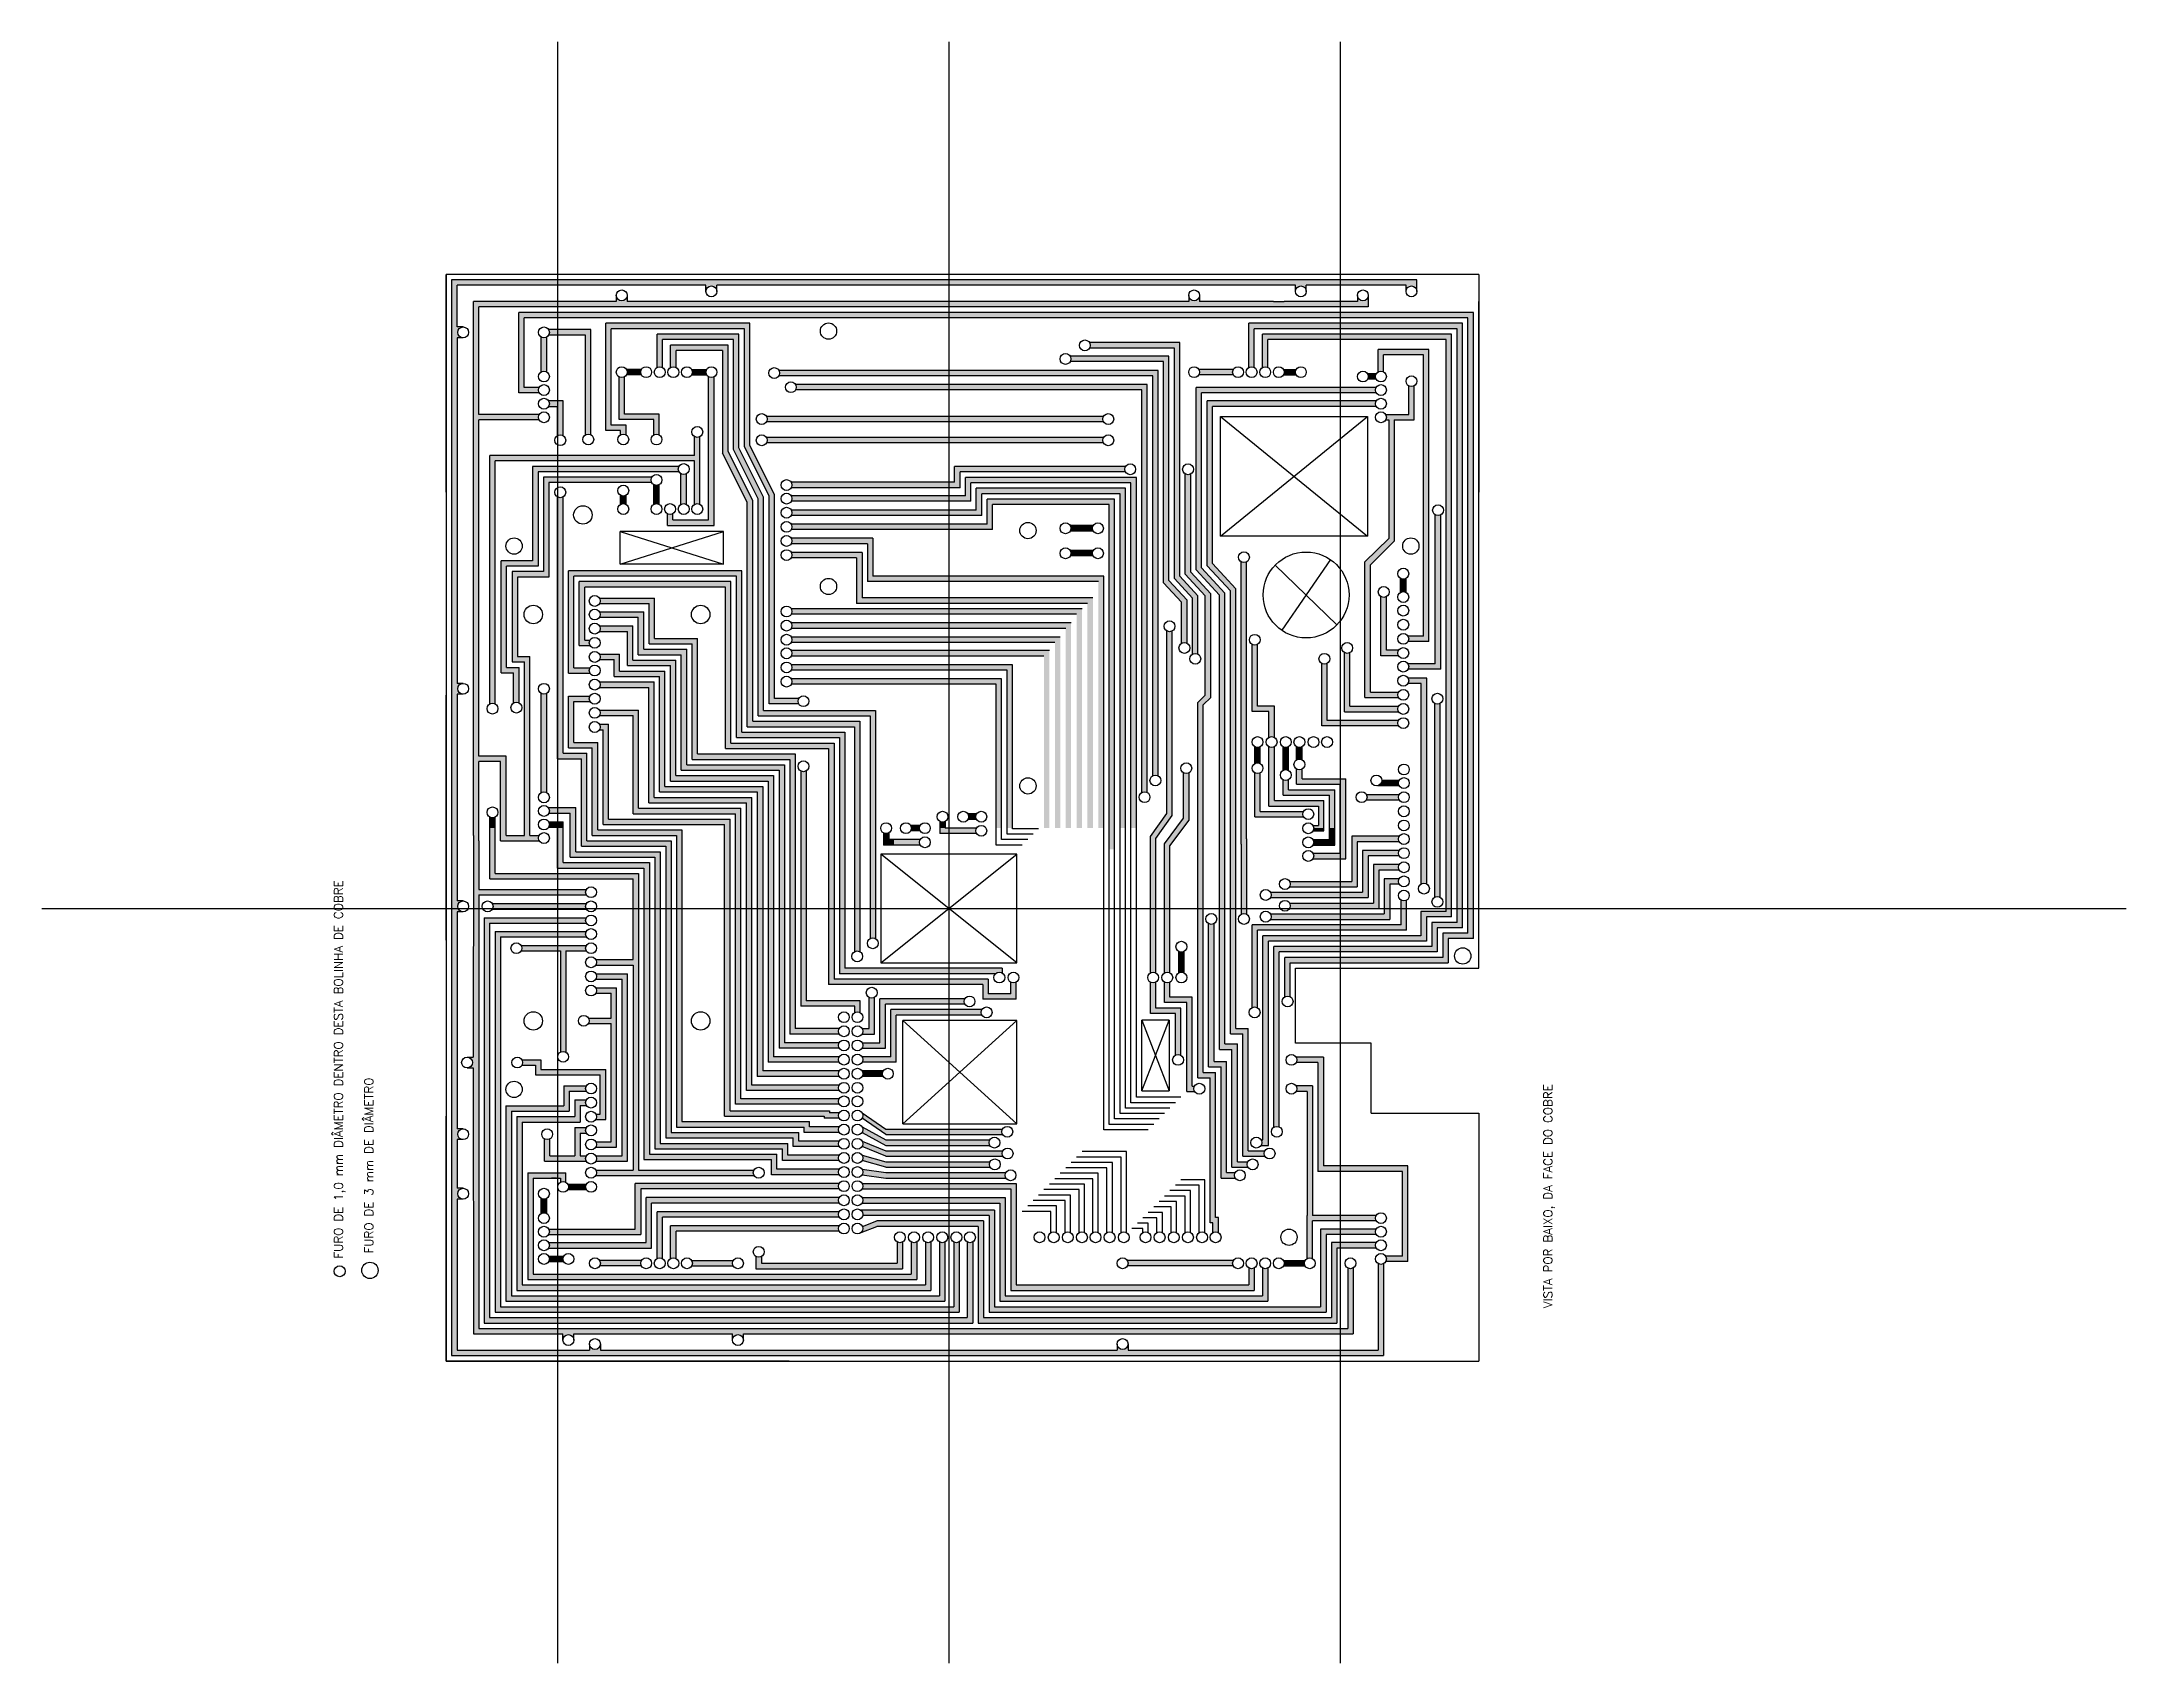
# Model space of a CAD drawing. Header units: millimetres. Extents: x -2849 to 258, y -823 to -139.
# Drawn here: x -1523.9 to -1140.3, y -454 to -155.5 of the extents above; entities that cross this region are included whole.
import ezdxf

# ---------------------------------------------------------------- set-up
doc = ezdxf.new("R2010")
doc.units = ezdxf.units.MM
doc.styles.add('200-R060', font='romans.shx', dxfattribs={"height": 30})

msp = doc.modelspace()

# ---------------------------------------------------------------- texts
at = {"color": 2, "style": '200-R060'}
for s, p in [('FURO DE 1,0 mm DIÂMETRO DENTRO DESTA BOLINHA DE COBRE', (-1468.504, -379.463)), ('FURO DE 3 mm DE DIÂMETRO', (-1462.904, -378.521)), ('VISTA POR BAIXO, DA FACE DO COBRE', (-1245.953, -388.597))]:
    msp.add_text(s, height=1.6, rotation=90, dxfattribs=at).set_placement(p)

# ---------------------------------------------------------------- hatches: boundary and pattern name
at = {"lineweight": 30}
for points in [[(-1448.48, -199.329), (-1448.48, -300.222), (-1447.48, -300.222), (-1447.48, -275.598), (-1446.352, -275.598, -1), (-1446.352, -273.598), (-1447.48, -273.598), (-1447.48, -210), (-1446.352, -210, -1), (-1446.352, -208), (-1447.48, -208), (-1447.48, -200.329), (-1401.687, -200.329), (-1401.687, -201.457, -0.4142136), (-1400.687, -200.457, -0.4142136), (-1399.687, -201.457), (-1399.687, -200.329), (-1367.106, -200.329), (-1367.106, -199.329)], [(-1367.106, -199.329), (-1367.106, -200.329), (-1293.215, -200.329), (-1293.215, -201.457, -0.4142136), (-1292.215, -200.457, -0.4142136), (-1291.215, -201.457), (-1291.215, -200.329), (-1280.745, -200.329), (-1272.861, -200.329), (-1272.861, -201.457, -0.4142136), (-1271.861, -200.457, -0.4142136), (-1270.861, -201.457), (-1270.861, -199.329)], [(-1444.48, -203.329), (-1444.48, -224.129), (-1444.48, -300.222), (-1443.48, -300.222), (-1443.48, -287.99), (-1439.456, -287.99), (-1439.456, -300.222), (-1438.456, -300.222), (-1438.456, -286.99), (-1443.48, -286.99), (-1443.48, -225.129), (-1432.346, -225.129, -0.2679496), (-1432.346, -224.129), (-1443.48, -224.129), (-1443.48, -204.329), (-1367.106, -204.329), (-1367.106, -203.329), (-1416.173, -203.329), (-1416.173, -202.201, -0.4142136), (-1417.173, -203.201, -0.4142136), (-1418.173, -202.201), (-1418.173, -203.329)], [(-1367.106, -203.329), (-1367.106, -204.329), (-1279.802, -204.329), (-1279.802, -202.201, -0.4142136), (-1280.802, -203.201, -0.4142136), (-1281.802, -202.201), (-1281.802, -203.329), (-1295.28, -203.329), (-1297.28, -203.329), (-1310.85, -203.329), (-1310.85, -202.201, -0.4142136), (-1311.85, -203.201, -0.4142136), (-1312.85, -202.201), (-1312.85, -203.329)], [(-1436.107, -205.329), (-1436.107, -220.129), (-1432.346, -220.129, -0.2679496), (-1432.346, -219.129), (-1435.107, -219.129), (-1435.107, -206.329), (-1367.106, -206.329), (-1367.106, -205.329)], [(-1367.106, -205.329), (-1367.106, -206.329), (-1261.48, -206.329), (-1261.48, -300.222), (-1260.48, -300.222), (-1260.48, -205.329)], [(-1430.614, -208.5, -0.2679496), (-1430.614, -209.5), (-1423.836, -209.5), (-1423.836, -227.852, -0.1316527), (-1423.336, -227.718, -0.1316527), (-1422.836, -227.852), (-1422.836, -208.5)], [(-1420.101, -207.329), (-1420.101, -227.058), (-1417.388, -227.058), (-1417.388, -227.852, -0.1316527), (-1416.888, -227.718, -0.1316527), (-1416.388, -227.852), (-1416.388, -226.058), (-1419.101, -226.058), (-1419.101, -208.329), (-1394.608, -208.329), (-1394.608, -230.048), (-1390.077, -239.096), (-1390.077, -277.387), (-1384.604, -277.387, -0.2679496), (-1384.604, -276.387), (-1389.077, -276.387), (-1389.077, -238.869), (-1393.608, -229.821), (-1393.608, -207.329)], [(-1410.68, -209.329), (-1410.68, -215.463, -0.1316527), (-1410.18, -215.329, -0.1316527), (-1409.68, -215.463), (-1409.68, -210.329), (-1396.608, -210.329), (-1396.608, -230.59), (-1392.077, -239.638), (-1392.077, -279.588), (-1371.48, -279.588), (-1371.48, -300.222), (-1370.48, -300.222), (-1370.48, -278.588), (-1391.077, -278.588), (-1391.077, -239.323), (-1395.608, -230.275), (-1395.608, -209.329)], [(-1331.094, -210.894, -0.2679496), (-1331.094, -211.894), (-1315.48, -211.894), (-1315.48, -254.291), (-1312.149, -257.906), (-1312.149, -268.219, -0.1316527), (-1311.649, -268.085, -0.1316527), (-1311.149, -268.219), (-1311.149, -257.515), (-1314.48, -253.901), (-1314.48, -210.894)], [(-1301.78, -207.329), (-1301.78, -215.463, -0.1316527), (-1301.28, -215.329, -0.1316527), (-1300.78, -215.463), (-1300.78, -208.329), (-1263.48, -208.329), (-1263.48, -300.222), (-1262.48, -300.222), (-1262.48, -207.329)], [(-1299.28, -209.329), (-1299.28, -215.463, -0.1316527), (-1298.78, -215.329, -0.1316527), (-1298.28, -215.463), (-1298.28, -210.329), (-1265.48, -210.329), (-1265.48, -300.222), (-1264.48, -300.222), (-1264.48, -209.329)], [(-1334.657, -213.394, -0.2679496), (-1334.657, -214.394), (-1317.48, -214.394), (-1317.48, -255.072), (-1314.149, -258.687), (-1314.149, -266.219, -0.1316527), (-1313.649, -266.085, -0.1316527), (-1313.149, -266.219), (-1313.149, -258.296), (-1316.48, -254.682), (-1316.48, -213.394)], [(-1388.259, -215.994, -0.2679496), (-1388.259, -216.994), (-1367.106, -216.994), (-1367.106, -215.994)], [(-1385.19, -218.594, -0.2679496), (-1385.19, -219.594), (-1367.106, -219.594), (-1367.106, -218.594)], [(-1367.106, -215.994), (-1367.106, -216.994), (-1319.48, -216.994), (-1319.48, -290.612, -0.1316527), (-1318.98, -290.478, -0.1316527), (-1318.48, -290.612), (-1318.48, -215.994)], [(-1367.106, -218.594), (-1367.106, -219.594), (-1321.48, -219.594), (-1321.48, -293.682, -0.1316527), (-1320.98, -293.548, -0.1316527), (-1320.48, -293.682), (-1320.48, -218.594)], [(-1310.984, -215.829, -0.2679496), (-1310.984, -216.829), (-1304.646, -216.829, -0.2679496), (-1304.646, -215.829)], [(-1430.614, -221.629, -0.2679496), (-1430.614, -222.629), (-1428.98, -222.629), (-1428.98, -227.99, -0.1316527), (-1428.48, -227.856, -0.1316527), (-1427.98, -227.99), (-1427.98, -221.629)], [(-1310.48, -252.339), (-1310.48, -220.129), (-1278.346, -220.129, -0.2679496), (-1278.346, -219.129), (-1311.48, -219.129), (-1311.48, -252.729), (-1307.191, -257.384), (-1307.191, -300.222), (-1306.191, -300.222), (-1306.191, -256.994)], [(-1280.418, -251.253), (-1280.418, -276.229), (-1274.228, -276.229, -0.2679782), (-1274.241, -275.229), (-1279.418, -275.229), (-1279.418, -251.774), (-1275.017, -247.46), (-1275.017, -225.129), (-1271.361, -225.129), (-1271.361, -218.856, -0.1316527), (-1271.861, -218.99, -0.1316527), (-1272.361, -218.856), (-1272.361, -224.129), (-1276.614, -224.129, -0.2679496), (-1276.614, -225.129), (-1276.017, -225.129), (-1276.017, -246.939)], [(-1390.543, -224.463, -0.2679496), (-1390.543, -225.463), (-1367.106, -225.463), (-1367.106, -224.463)], [(-1367.106, -224.463), (-1367.106, -225.463), (-1328.517, -225.463, -0.2679496), (-1328.517, -224.463)], [(-1441.454, -231.661), (-1441.454, -277.391, -0.1316527), (-1440.954, -277.257, -0.1316527), (-1440.454, -277.391), (-1440.454, -232.661), (-1403.777, -232.661), (-1403.777, -240.653, -0.1316527), (-1403.277, -240.519, -0.1316527), (-1402.777, -240.653), (-1402.777, -231.661), (-1402.777, -228.204, -0.1316527), (-1403.277, -228.338, -0.1316527), (-1403.777, -228.204), (-1403.777, -231.661)], [(-1390.543, -228.36, -0.2679496), (-1390.543, -229.36), (-1367.106, -229.36), (-1367.106, -228.36)], [(-1367.106, -228.36), (-1367.106, -229.36), (-1328.517, -229.36, -0.2679496), (-1328.517, -228.36)], [(-1355.929, -233.698), (-1355.929, -236.598), (-1367.106, -236.598), (-1367.106, -237.598), (-1354.929, -237.598), (-1354.929, -234.698), (-1324.48, -234.698, -0.2679496), (-1324.48, -233.698)], [(-1436.36, -268.658), (-1436.36, -254.029), (-1430.573, -254.029), (-1430.573, -236.661), (-1411.643, -236.661, -0.2679496), (-1411.643, -235.661), (-1431.573, -235.661), (-1431.573, -253.029), (-1437.36, -253.029), (-1437.36, -269.658), (-1435.06, -269.658), (-1435.06, -300.222), (-1434.06, -300.222), (-1434.06, -268.658)], [(-1411.277, -237.027), (-1411.277, -240.653, -0.1316527), (-1410.777, -240.519, -0.1316527), (-1410.277, -240.653), (-1410.277, -237.027, -0.1316527), (-1410.777, -237.161, -0.1316527)], [(-1405.777, -235.161, -0.1316527), (-1406.277, -235.027), (-1406.277, -240.653, -0.1316527), (-1405.777, -240.519, -0.1316527), (-1405.277, -240.653), (-1405.277, -235.027, -0.1316527)], [(-1385.987, -236.598, -0.2679496), (-1385.987, -237.598), (-1367.106, -237.598), (-1367.106, -236.598)], [(-1351.929, -235.698), (-1353.929, -235.698), (-1353.929, -239.098), (-1367.106, -239.098), (-1367.106, -240.098), (-1352.929, -240.098), (-1352.929, -236.698), (-1323.48, -236.698), (-1323.48, -300.222), (-1322.48, -300.222), (-1322.48, -235.698)], [(-1311.191, -277.115), (-1311.191, -300.222), (-1310.191, -300.222), (-1310.191, -277.542), (-1308.796, -276.205), (-1308.796, -257.118), (-1312.48, -253.12), (-1312.48, -235.064, -0.1316527), (-1312.98, -235.198, -0.1316527), (-1313.48, -235.064), (-1313.48, -253.51), (-1309.796, -257.509), (-1309.796, -275.778)], [(-1428.98, -239.301), (-1428.98, -261.228), (-1428.98, -287.479), (-1424.588, -287.479), (-1424.588, -300.222), (-1423.588, -300.222), (-1423.588, -286.479), (-1427.98, -286.479), (-1427.98, -262.228), (-1427.98, -239.301, -0.1316527), (-1428.48, -239.435, -0.1316527)], [(-1417.388, -238.992), (-1417.388, -240.653, -0.1316527), (-1416.888, -240.519, -0.1316527), (-1416.388, -240.653), (-1416.388, -238.992, -0.1316527), (-1416.888, -239.126, -0.1316527)], [(-1385.987, -239.098, -0.2679496), (-1385.987, -240.098), (-1367.106, -240.098), (-1367.106, -239.098)], [(-1349.929, -239.698), (-1349.929, -244.298), (-1367.657, -244.298), (-1367.657, -245.298), (-1348.929, -245.298), (-1348.929, -240.698), (-1327.48, -240.698), (-1327.48, -304.132), (-1326.48, -304.132), (-1326.48, -239.698)], [(-1385.987, -241.698, -0.2679496), (-1385.987, -242.698), (-1367.106, -242.698), (-1367.106, -241.698)], [(-1385.987, -244.298, -0.2679496), (-1385.987, -245.298), (-1367.106, -245.298), (-1367.106, -244.298)], [(-1385.987, -246.898, -0.2679496), (-1385.987, -247.898), (-1371.951, -247.898), (-1371.951, -254.876), (-1367.106, -254.876), (-1367.106, -253.876), (-1370.951, -253.876), (-1370.951, -246.898)], [(-1385.987, -249.498, -0.2679496), (-1385.987, -250.498), (-1373.951, -250.498), (-1373.951, -258.876), (-1367.106, -258.876), (-1367.106, -257.876), (-1372.951, -257.876), (-1372.951, -249.498)], [(-1303.191, -251.251), (-1303.191, -300.222), (-1302.191, -300.222), (-1302.191, -251.251, -0.1316527), (-1302.691, -251.385, -0.1316527)], [(-1385.987, -259.876, -0.2679496), (-1385.987, -260.876), (-1367.106, -260.876), (-1367.106, -259.876)], [(-1385.987, -262.476, -0.2679496), (-1385.987, -263.476), (-1367.106, -263.476), (-1367.106, -262.476)], [(-1316.878, -263.957), (-1316.878, -297.576), (-1318.768, -300.222), (-1317.501, -300.222), (-1315.878, -297.951), (-1315.878, -263.957, -0.1316527), (-1316.378, -264.091, -0.1316527)], [(-1385.987, -265.076, -0.2679496), (-1385.987, -266.076), (-1367.106, -266.076), (-1367.106, -265.076)], [(-1385.987, -267.576, -0.2679496), (-1385.987, -268.576), (-1367.106, -268.576), (-1367.106, -267.576)], [(-1300.191, -277.778), (-1300.191, -266.451, -0.1316527), (-1300.691, -266.585, -0.1316527), (-1301.191, -266.451), (-1301.191, -278.778), (-1298.091, -278.778), (-1298.091, -283.542, -0.1316527), (-1297.591, -283.408, -0.1316527), (-1297.091, -283.542), (-1297.091, -277.778)], [(-1284.191, -267.951), (-1284.191, -278.829), (-1274.228, -278.829, -0.2679782), (-1274.241, -277.829), (-1283.191, -277.829), (-1283.191, -267.951, -0.1316527), (-1283.691, -268.085, -0.1316527)], [(-1385.987, -270.176, -0.2679496), (-1385.987, -271.176), (-1367.106, -271.176), (-1367.106, -270.176)], [(-1287.887, -270.085, -0.1316527), (-1288.387, -269.951), (-1288.387, -281.417), (-1274.235, -281.417, -0.2679496), (-1274.235, -280.417), (-1287.387, -280.417), (-1287.387, -269.951, -0.1316527)], [(-1425.98, -284.479), (-1425.98, -276.935), (-1423.004, -276.935, -0.2679496), (-1423.004, -275.935), (-1426.98, -275.935), (-1426.98, -285.479), (-1422.588, -285.479), (-1422.588, -300.222), (-1421.588, -300.222), (-1421.588, -284.479)], [(-1385.987, -272.776, -0.2679496), (-1385.987, -273.776), (-1367.106, -273.776), (-1367.106, -272.776)], [(-1272.503, -272.617, -0.2679496), (-1272.503, -273.617), (-1270.064, -273.617), (-1270.064, -300.222), (-1269.064, -300.222), (-1269.064, -272.617)], [(-1300.691, -285.274), (-1300.691, -288.353, -0.1316527), (-1300.191, -288.219, -0.1316527), (-1299.691, -288.353), (-1299.691, -285.274, -0.1316527), (-1300.191, -285.408, -0.1316527)], [(-1298.091, -285.274), (-1298.091, -296.181), (-1288.966, -296.181), (-1288.966, -299.77), (-1289.984, -299.77, -0.1196535), (-1289.851, -300.222), (-1287.966, -300.222), (-1287.966, -295.181), (-1297.091, -295.181), (-1297.091, -285.274, -0.1316527), (-1297.591, -285.408, -0.1316527)], [(-1295.491, -285.274), (-1295.491, -289.612, -0.1316527), (-1294.991, -289.478, -0.1316527), (-1294.491, -289.612), (-1294.491, -285.274, -0.1316527), (-1294.991, -285.408, -0.1316527)], [(-1384.238, -289.734), (-1384.238, -300.222), (-1383.238, -300.222), (-1383.238, -289.734, -0.1316527), (-1383.738, -289.868, -0.1316527)], [(-1313.791, -290.085), (-1313.791, -298.437), (-1315.127, -300.222), (-1313.847, -300.222), (-1312.791, -298.811), (-1312.791, -290.085, -0.1316527), (-1313.291, -290.219, -0.1316527)], [(-1300.691, -290.085), (-1300.691, -298.181), (-1291.709, -298.181, -0.2679782), (-1291.723, -297.181), (-1299.691, -297.181), (-1299.691, -290.085, -0.1316527), (-1300.191, -290.219, -0.1316527)], [(-1294.491, -293.181), (-1294.491, -291.344, -0.1316527), (-1294.991, -291.478, -0.1316527), (-1295.491, -291.344), (-1295.491, -294.181), (-1286.966, -294.181), (-1286.966, -300.222), (-1285.966, -300.222), (-1285.966, -293.181)], [(-1291.991, -291.181), (-1291.991, -289.396, -0.1316527), (-1292.491, -289.53, -0.1316527), (-1292.991, -289.396), (-1292.991, -292.181), (-1284.966, -292.181), (-1284.966, -300.222), (-1283.966, -300.222), (-1283.966, -291.181)], [(-1277.318, -291.455, -0.3592392), (-1278.106, -292.455), (-1274.132, -292.455, -0.2679496), (-1274.132, -291.455)], [(-1280.17, -294.048, -0.2679496), (-1280.17, -295.048), (-1274.136, -295.048, -0.2679601), (-1274.128, -294.048)], [(-1440.954, -298.357, -0.1316527), (-1441.454, -298.223), (-1441.454, -300.222), (-1440.454, -300.222), (-1440.454, -298.223, -0.1316527)], [(-1430.68, -296.479, -0.270046), (-1430.563, -297.479), (-1426.646, -297.479), (-1426.646, -300.222), (-1425.646, -300.222), (-1425.646, -296.479)], [(-1430.614, -299.079, -0.2679496), (-1430.614, -300.079), (-1428.982, -300.079), (-1428.982, -300.222), (-1427.982, -300.222), (-1427.982, -299.079)], [(-1358.647, -299.007), (-1358.647, -300.222), (-1357.647, -300.222), (-1357.647, -299.007, -0.1316527), (-1358.147, -299.141, -0.1316527)], [(-1353.474, -297.641, -0.2679496), (-1353.474, -298.641), (-1351.883, -298.641, -0.2679496), (-1351.883, -297.641)], [(-1448.48, -299.489), (-1448.48, -397.329), (-1367.106, -397.329), (-1367.106, -396.329), (-1421.099, -396.329), (-1421.099, -395.201, -0.4142136), (-1422.099, -396.201, -0.4142136), (-1423.099, -395.201), (-1423.099, -396.329), (-1447.48, -396.329), (-1447.48, -368.536), (-1446.352, -368.536, -1), (-1446.352, -366.536), (-1447.48, -366.536), (-1447.48, -357.576), (-1446.352, -357.576, -1), (-1446.352, -355.576), (-1447.48, -355.576), (-1447.48, -315.642), (-1446.352, -315.642, -1), (-1446.352, -313.642), (-1447.48, -313.642), (-1447.48, -299.489)], [(-1444.48, -299.489), (-1444.48, -301.579), (-1444.516, -342.39), (-1445.644, -342.39, -1), (-1445.644, -344.39), (-1444.516, -344.39), (-1444.48, -393.329), (-1427.987, -393.329), (-1427.987, -394.457, -0.4142136), (-1426.987, -393.457, -0.4142136), (-1425.987, -394.457), (-1425.987, -393.329), (-1396.796, -393.329), (-1396.796, -394.457, -0.4142136), (-1395.796, -393.457, -0.4142136), (-1394.796, -394.457), (-1394.796, -393.329), (-1367.106, -393.329), (-1367.106, -392.329), (-1443.48, -392.329), (-1443.48, -312.542), (-1423.692, -312.542, -0.2679496), (-1423.692, -311.542), (-1443.48, -311.542), (-1443.48, -302.579), (-1443.48, -299.489)], [(-1440.454, -308.588), (-1440.454, -299.489), (-1441.454, -299.489), (-1441.454, -309.588), (-1415.091, -309.588), (-1415.091, -324.442), (-1421.96, -324.442, -0.2679496), (-1421.96, -325.442), (-1415.091, -325.442), (-1415.091, -363.169), (-1421.96, -363.169, -0.2679496), (-1421.96, -364.169), (-1392.842, -364.169, -0.2679496), (-1392.842, -363.169), (-1414.091, -363.169), (-1414.091, -308.588)], [(-1435.06, -300.222), (-1435.06, -301.579), (-1438.456, -301.579), (-1438.456, -300.222), (-1439.456, -300.222), (-1439.456, -302.579), (-1432.346, -302.579, -0.2679496), (-1432.346, -301.579), (-1434.06, -301.579), (-1434.06, -300.222)], [(-1427.982, -306.588), (-1427.982, -299.489), (-1430.484, -299.489, -0.1547701), (-1430.614, -300.079), (-1428.982, -300.079), (-1428.982, -307.588), (-1413.091, -307.588), (-1413.091, -361.264), (-1389.615, -361.264), (-1389.615, -364.042), (-1377.164, -364.042, -0.2679496), (-1377.164, -363.042), (-1388.615, -363.042), (-1388.615, -360.264), (-1412.091, -360.264), (-1412.091, -306.588)], [(-1368.526, -301.254, -0.1316527), (-1369.026, -301.12), (-1369.026, -303.354), (-1367.106, -303.354), (-1367.106, -302.354), (-1368.026, -302.354), (-1368.026, -301.12, -0.1316527)], [(-1367.106, -302.354), (-1367.106, -303.354), (-1362.261, -303.354, -0.2679496), (-1362.261, -302.354)], [(-1364.011, -299.754, -0.123705), (-1363.877, -300.222), (-1362.395, -300.222, -0.123705), (-1362.261, -299.754)], [(-1363.877, -300.222, -0.1396167), (-1364.011, -300.754), (-1362.261, -300.754, -0.1396167), (-1362.395, -300.222)], [(-1357.647, -300.241), (-1358.647, -300.24), (-1358.647, -301.241), (-1351.883, -301.241, -0.2679496), (-1351.883, -300.241)], [(-1319.898, -301.805), (-1319.898, -307.581), (-1319.898, -326.876, -0.1316527), (-1319.398, -326.742, -0.1316527), (-1318.898, -326.876), (-1318.898, -307.581), (-1318.898, -302.179), (-1317.501, -300.222), (-1318.768, -300.222)], [(-1317.298, -303.124), (-1317.298, -326.876, -0.1316527), (-1316.798, -326.742, -0.1316527), (-1316.298, -326.876), (-1316.298, -303.499), (-1313.847, -300.222), (-1315.127, -300.222)], [(-1311.191, -300.222), (-1311.191, -346.202), (-1308.898, -346.202), (-1308.898, -372.889), (-1308.398, -372.889), (-1308.398, -374.676, -0.1316527), (-1307.898, -374.542, -0.1316527), (-1307.398, -374.676), (-1307.398, -371.889), (-1307.898, -371.889), (-1307.898, -345.202), (-1310.191, -345.202), (-1310.191, -300.222)], [(-1307.191, -300.222), (-1307.191, -340.97), (-1304.891, -340.97), (-1304.891, -362.642), (-1301.952, -362.642, -0.2679782), (-1301.966, -361.642), (-1303.891, -361.642), (-1303.891, -339.97), (-1306.191, -339.97), (-1306.191, -300.222)], [(-1305.191, -300.222), (-1305.191, -338.1), (-1302.891, -338.1), (-1302.891, -360.642), (-1298.83, -360.642, -0.2679782), (-1298.844, -359.642), (-1301.891, -359.642), (-1301.891, -337.1), (-1304.191, -337.1), (-1304.191, -300.222)], [(-1265.48, -300.222), (-1265.48, -315.585), (-1270.114, -315.585), (-1270.114, -320.042), (-1299.191, -320.042), (-1299.191, -357.642), (-1299.538, -357.642, -0.2679782), (-1299.551, -358.642), (-1298.191, -358.642), (-1298.191, -321.042), (-1269.114, -321.042), (-1269.114, -316.585), (-1264.48, -316.585), (-1264.48, -300.222)], [(-1263.48, -300.222), (-1263.48, -317.585), (-1268.114, -317.585), (-1268.114, -322.042), (-1297.191, -322.042), (-1297.191, -355.298, -0.147642), (-1296.637, -355.131, -0.1162859), (-1296.191, -355.236), (-1296.191, -323.042), (-1267.114, -323.042), (-1267.114, -318.585), (-1262.48, -318.585), (-1262.48, -300.222)], [(-1261.48, -300.222), (-1261.48, -319.585), (-1266.114, -319.585), (-1266.114, -324.042), (-1295.191, -324.042), (-1295.191, -331.304, -0.1404097), (-1294.661, -331.152, -0.1230855), (-1294.191, -331.27), (-1294.191, -325.042), (-1265.114, -325.042), (-1265.114, -320.585), (-1260.48, -320.585), (-1260.48, -300.222)], [(-1294.287, -310.042, -0.2679496), (-1294.287, -311.042), (-1281.86, -311.042), (-1281.86, -302.755), (-1274.132, -302.755, -0.2679496), (-1274.132, -301.755), (-1282.86, -301.755), (-1282.86, -310.042)], [(-1289.984, -304.87, -0.2679496), (-1289.984, -305.87), (-1283.966, -305.87), (-1283.966, -300.222), (-1284.966, -300.222), (-1284.966, -304.87)], [(-1289.851, -300.222, -0.1436893), (-1289.984, -300.77), (-1287.966, -300.77), (-1287.966, -300.222)], [(-1270.064, -300.222), (-1270.064, -310.521, -0.1316527), (-1269.564, -310.387, -0.1316527), (-1269.064, -310.521), (-1269.064, -300.222)], [(-1280.86, -304.355), (-1280.86, -312.042), (-1297.816, -312.042, -0.2679496), (-1297.816, -313.042), (-1279.86, -313.042), (-1279.86, -305.355), (-1274.132, -305.355, -0.2679496), (-1274.132, -304.355)], [(-1276.86, -309.555), (-1276.86, -316.042), (-1297.816, -316.042, -0.2679496), (-1297.816, -317.042), (-1275.86, -317.042), (-1275.86, -310.555), (-1274.132, -310.555, -0.2679496), (-1274.132, -309.555)], [(-1278.86, -306.955), (-1278.86, -314.042), (-1294.287, -314.042, -0.2679496), (-1294.287, -315.042), (-1277.86, -315.042), (-1277.86, -307.955), (-1274.132, -307.955, -0.2679496), (-1274.132, -306.955)], [(-1440.996, -314.142, -0.2679496), (-1440.996, -315.142), (-1423.692, -315.142, -0.2679496), (-1423.692, -314.142)], [(-1273.766, -313.521), (-1273.766, -318.042), (-1301.191, -318.042), (-1301.191, -333.268, -0.1221982), (-1300.723, -333.152, -0.141339), (-1300.191, -333.306), (-1300.191, -319.042), (-1272.766, -319.042), (-1272.766, -313.521, -0.1316527), (-1273.266, -313.655, -0.1316527)], [(-1441.48, -390.329), (-1441.48, -317.742), (-1423.692, -317.742, -0.2679496), (-1423.692, -316.742), (-1442.48, -316.742), (-1442.48, -391.329), (-1367.106, -391.329), (-1367.106, -390.329)], [(-1308.691, -317.959, -0.1316527), (-1309.191, -317.825), (-1309.191, -344.202), (-1306.891, -344.202), (-1306.891, -364.642), (-1304.3, -364.642, -0.2679782), (-1304.314, -363.642), (-1305.891, -363.642), (-1305.891, -343.202), (-1308.191, -343.202), (-1308.191, -317.825, -0.1316527)], [(-1440.48, -319.242), (-1440.48, -389.329), (-1367.106, -389.329), (-1367.106, -388.329), (-1439.48, -388.329), (-1439.48, -320.242), (-1423.692, -320.242, -0.2679496), (-1423.692, -319.242)], [(-1435.694, -321.842, -0.2679496), (-1435.694, -322.842), (-1428.46, -322.842), (-1428.46, -341.468, -0.1316527), (-1427.96, -341.334, -0.1316527), (-1427.46, -341.468), (-1427.46, -322.842), (-1423.692, -322.842, -0.2679496), (-1423.692, -321.842)], [(-1314.198, -323.069, -0.1316527), (-1314.698, -322.935), (-1314.698, -326.876, -0.1316527), (-1314.198, -326.742, -0.1316527), (-1313.698, -326.876), (-1313.698, -322.935, -0.1316527)], [(-1367.106, -326.042), (-1367.106, -327.042), (-1348.412, -327.042, -0.2015124), (-1347.698, -326.742, -0.1316527), (-1347.198, -326.876), (-1347.198, -326.042)], [(-1367.106, -328.042), (-1367.106, -329.042), (-1350.723, -329.042), (-1350.723, -331.755), (-1344.598, -331.755), (-1344.598, -328.608, -0.1316527), (-1345.098, -328.742, -0.1316527), (-1345.598, -328.608), (-1345.598, -330.755), (-1349.723, -330.755), (-1349.723, -328.042)], [(-1318.898, -333.369), (-1318.898, -328.608, -0.1316527), (-1319.398, -328.742, -0.1316527), (-1319.898, -328.608), (-1319.898, -334.369), (-1315.307, -334.369), (-1315.307, -342.035, -0.1316527), (-1314.807, -341.901, -0.1316527), (-1314.307, -342.035), (-1314.307, -333.369)], [(-1316.298, -331.369), (-1316.298, -328.608, -0.1316527), (-1316.798, -328.742, -0.1316527), (-1317.298, -328.608), (-1317.298, -332.369), (-1313.197, -332.369), (-1313.197, -348.714), (-1311.757, -348.714, -0.2679782), (-1311.771, -347.714), (-1312.197, -347.714), (-1312.197, -331.369)], [(-1371.17, -331.542, -0.1316527), (-1371.67, -331.408), (-1371.67, -337.142), (-1372.932, -337.142, -0.2679496), (-1372.932, -338.142), (-1370.67, -338.142), (-1370.67, -331.408, -0.1316527)], [(-1369.67, -331.652), (-1369.67, -339.742), (-1372.932, -339.742, -0.2679496), (-1372.932, -340.742), (-1368.67, -340.742), (-1368.67, -332.652), (-1367.106, -332.652), (-1367.106, -331.652)], [(-1372.932, -342.342, -0.2679496), (-1372.932, -343.342), (-1367.106, -343.342), (-1367.106, -333.652), (-1367.67, -333.652), (-1367.67, -342.342)], [(-1367.106, -331.652), (-1367.106, -332.652), (-1354.046, -332.652, -0.2679496), (-1354.046, -331.652)], [(-1367.106, -333.652), (-1367.106, -343.342), (-1366.67, -343.342), (-1366.67, -334.652), (-1350.907, -334.652, -0.2679496), (-1350.907, -333.652)], [(-1432.058, -344.669), (-1432.058, -342.89), (-1435.54, -342.89, -0.2679496), (-1435.54, -343.89), (-1433.058, -343.89), (-1433.058, -345.669), (-1421.116, -345.669), (-1421.116, -352.869), (-1421.96, -352.869, -0.2679496), (-1421.96, -353.869), (-1420.116, -353.869), (-1420.116, -344.669)], [(-1372.932, -344.942, -0.2679496), (-1372.932, -345.942), (-1369.073, -345.942, -0.2679496), (-1369.073, -344.942)], [(-1288.065, -362.417), (-1288.065, -342.401), (-1293.078, -342.401, -0.2679496), (-1293.078, -343.401), (-1289.065, -343.401), (-1289.065, -363.417), (-1273.524, -363.417), (-1273.524, -379.029), (-1276.614, -379.029, -0.2679496), (-1276.614, -380.029), (-1272.524, -380.029), (-1272.524, -362.417)], [(-1368.584, -355.642), (-1372.932, -352.642, -0.2679496), (-1372.932, -353.642), (-1368.584, -356.642), (-1367.106, -356.642), (-1367.106, -355.642)], [(-1430.396, -360.569), (-1430.396, -357.442, -0.1316527), (-1430.896, -357.576, -0.1316527), (-1431.396, -357.442), (-1431.396, -361.569), (-1423.692, -361.569, -0.2679496), (-1423.692, -360.569), (-1424.817, -360.569), (-1424.817, -356.369), (-1423.692, -356.369, -0.2679496), (-1423.692, -355.369), (-1425.817, -355.369), (-1425.817, -360.569)], [(-1368.584, -357.642), (-1372.932, -355.242, -0.2679496), (-1372.932, -356.242), (-1368.584, -358.642), (-1367.106, -358.642), (-1367.106, -357.642)], [(-1367.106, -355.642), (-1367.106, -356.642), (-1347.102, -356.642, -0.2679782), (-1347.115, -355.642)], [(-1368.584, -359.642), (-1372.932, -357.842, -0.2679496), (-1372.932, -358.842), (-1368.584, -360.642), (-1367.106, -360.642), (-1367.106, -359.642)], [(-1372.932, -360.442, -0.2679496), (-1372.932, -361.442), (-1368.584, -362.642), (-1367.106, -362.642), (-1367.106, -361.642), (-1368.584, -361.642)], [(-1367.106, -357.642), (-1367.106, -358.642), (-1349.45, -358.642, -0.2679782), (-1349.463, -357.642)], [(-1367.106, -359.642), (-1367.106, -360.642), (-1347.036, -360.642, -0.2679782), (-1347.05, -359.642)], [(-1372.932, -363.042, -0.2679496), (-1372.932, -364.042), (-1368.584, -364.642), (-1367.106, -364.642), (-1367.106, -363.642), (-1368.584, -363.642)], [(-1367.106, -361.642), (-1367.106, -362.642), (-1349.384, -362.642, -0.2679782), (-1349.398, -361.642)], [(-1367.106, -363.642), (-1367.106, -364.642), (-1346.491, -364.642, -0.2679782), (-1346.505, -363.642)], [(-1430.614, -374.029, -0.2679496), (-1430.614, -375.029), (-1413.68, -375.029), (-1413.68, -366.642), (-1377.164, -366.642, -0.2679496), (-1377.164, -365.642), (-1414.68, -365.642), (-1414.68, -374.029)], [(-1372.932, -365.642, -0.2679496), (-1372.932, -366.642), (-1367.106, -366.642), (-1367.106, -365.642)], [(-1367.106, -365.642), (-1367.106, -366.642), (-1345.598, -366.642), (-1345.598, -385.329), (-1300.78, -385.329), (-1300.78, -381.195, -0.1316527), (-1301.28, -381.329, -0.1316527), (-1301.78, -381.195), (-1301.78, -384.329), (-1344.598, -384.329), (-1344.598, -365.642)], [(-1431.98, -368.402), (-1431.98, -371.163, -0.1316527), (-1431.48, -371.029, -0.1316527), (-1430.98, -371.163), (-1430.98, -368.402, -0.1316527), (-1431.48, -368.536, -0.1316527)], [(-1430.614, -376.529, -0.2679496), (-1430.614, -377.529), (-1411.68, -377.529), (-1411.68, -369.242), (-1377.164, -369.242, -0.2679496), (-1377.164, -368.242), (-1412.68, -368.242), (-1412.68, -376.529)], [(-1410.68, -370.842), (-1410.68, -379.463, -0.1316527), (-1410.18, -379.329, -0.1316527), (-1409.68, -379.463), (-1409.68, -371.842), (-1377.164, -371.842, -0.2679496), (-1377.164, -370.842)], [(-1373.198, -370.542, -0.2898896), (-1372.818, -371.542), (-1367.106, -371.542), (-1367.106, -370.542)], [(-1372.932, -368.242, -0.2679496), (-1372.932, -369.242), (-1367.106, -369.242), (-1367.106, -368.242)], [(-1367.106, -368.242), (-1367.106, -369.242), (-1347.598, -369.242), (-1347.598, -387.329), (-1298.28, -387.329), (-1298.28, -381.195, -0.1316527), (-1298.78, -381.329, -0.1316527), (-1299.28, -381.195), (-1299.28, -386.329), (-1346.598, -386.329), (-1346.598, -368.242)], [(-1367.106, -370.542), (-1367.106, -371.542), (-1349.598, -371.542), (-1349.598, -389.329), (-1287.572, -389.329), (-1287.572, -375.029), (-1278.346, -375.029, -0.2679496), (-1278.346, -374.029), (-1288.572, -374.029), (-1288.572, -388.329), (-1348.598, -388.329), (-1348.598, -370.542)], [(-1408.18, -373.442), (-1408.18, -379.463, -0.1316527), (-1407.68, -379.329, -0.1316527), (-1407.18, -379.463), (-1407.18, -374.442), (-1377.164, -374.442, -0.2679496), (-1377.164, -373.442)], [(-1370.233, -372.542), (-1372.867, -373.577, -0.3084169), (-1373.118, -374.675), (-1370.233, -373.542), (-1367.106, -373.542), (-1367.106, -372.542)], [(-1367.106, -372.542), (-1367.106, -373.542), (-1351.598, -373.542), (-1351.598, -391.329), (-1285.572, -391.329), (-1285.572, -377.529), (-1278.346, -377.529, -0.2679496), (-1278.346, -376.529), (-1286.572, -376.529), (-1286.572, -390.329), (-1350.598, -390.329), (-1350.598, -372.542)], [(-1430.614, -379.029, -0.2679496), (-1430.614, -380.029), (-1427.853, -380.029, -0.2679496), (-1427.853, -379.029)], [(-1421.233, -379.829, -0.2679496), (-1421.233, -380.829), (-1413.546, -380.829, -0.2679496), (-1413.546, -379.829)], [(-1404.314, -379.829, -0.2679496), (-1404.314, -380.829), (-1396.662, -380.829, -0.2679496), (-1396.662, -379.829)], [(-1367.106, -396.329), (-1367.106, -397.329), (-1276.98, -397.329), (-1276.98, -380.395, -0.1316527), (-1277.48, -380.529, -0.1316527), (-1277.98, -380.395), (-1277.98, -396.329), (-1324.017, -396.329), (-1324.017, -395.201, -0.4142136), (-1325.017, -396.201, -0.4142136), (-1326.017, -395.201), (-1326.017, -396.329)], [(-1324.151, -379.829, -0.2679496), (-1324.151, -380.829), (-1304.646, -380.829, -0.2679496), (-1304.646, -379.829)], [(-1295.414, -379.829, -0.2679496), (-1295.414, -380.829), (-1291.433, -380.829, -0.2679496), (-1291.433, -379.829)]]:
    msp.add_hatch(color=1, dxfattribs=at).paths.add_polyline_path(points)
for points in [[(-1431.98, -209.866), (-1431.98, -216.263, -0.1316527), (-1431.48, -216.129, -0.1316527), (-1430.98, -216.263), (-1430.98, -209.866, -0.1316527), (-1431.48, -210, -0.1316527)], [(-1408.18, -211.329), (-1408.18, -215.463, -0.1316527), (-1407.68, -215.329, -0.1316527), (-1407.18, -215.463), (-1407.18, -212.329), (-1398.608, -212.329), (-1398.608, -231.221), (-1394.077, -240.269), (-1394.077, -281.588), (-1374.348, -281.588), (-1374.348, -300.222), (-1373.348, -300.222), (-1373.348, -280.588), (-1393.077, -280.588), (-1393.077, -239.953), (-1397.608, -230.906), (-1397.608, -211.329)], [(-1277.98, -212.136), (-1277.98, -216.263, -0.1316527), (-1277.48, -216.129, -0.1316527), (-1276.98, -216.263), (-1276.98, -213.136), (-1269.669, -213.136), (-1269.669, -264.917), (-1272.503, -264.917, -0.2679496), (-1272.503, -265.917), (-1268.669, -265.917), (-1268.669, -212.136)], [(-1417.173, -217.329, -0.1316527), (-1417.673, -217.195), (-1417.673, -225.058), (-1411.277, -225.058), (-1411.277, -227.864, -0.1316527), (-1410.777, -227.73, -0.1316527), (-1410.277, -227.864), (-1410.277, -224.058), (-1416.673, -224.058), (-1416.673, -217.195, -0.1316527)], [(-1416.307, -215.829, -0.2679496), (-1416.307, -216.829), (-1413.546, -216.829, -0.2679496), (-1413.546, -215.829)], [(-1401.187, -217.195), (-1401.187, -243.519), (-1407.777, -243.519), (-1407.777, -242.385, -0.1316527), (-1408.277, -242.519, -0.1316527), (-1408.777, -242.385), (-1408.777, -244.519), (-1400.187, -244.519), (-1400.187, -217.195, -0.1316527), (-1400.687, -217.329, -0.1316527)], [(-1404.314, -215.829, -0.2679496), (-1404.314, -216.829), (-1401.553, -216.829, -0.2679496), (-1401.553, -215.829)], [(-1295.414, -215.829, -0.2679496), (-1295.414, -216.829), (-1293.081, -216.829, -0.2679496), (-1293.081, -215.829)], [(-1279.936, -216.629, -0.2679496), (-1279.936, -217.629), (-1278.346, -217.629, -0.2679496), (-1278.346, -216.629)], [(-1308.48, -251.558), (-1308.48, -222.629), (-1278.346, -222.629, -0.2679496), (-1278.346, -221.629), (-1309.48, -221.629), (-1309.48, -251.948), (-1305.191, -256.604), (-1305.191, -300.222), (-1304.191, -300.222), (-1304.191, -256.213)], [(-1439.36, -251.029), (-1439.36, -271.658), (-1437.06, -271.658), (-1437.06, -277.194, -0.1316527), (-1436.56, -277.06, -0.1316527), (-1436.06, -277.194), (-1436.06, -270.658), (-1438.36, -270.658), (-1438.36, -252.029), (-1432.573, -252.029), (-1432.573, -234.661), (-1406.643, -234.661, -0.2679496), (-1406.643, -233.661), (-1433.573, -233.661), (-1433.573, -251.029)], [(-1351.929, -237.698), (-1351.929, -241.698), (-1367.106, -241.698), (-1367.106, -242.698), (-1350.929, -242.698), (-1350.929, -238.698), (-1325.48, -238.698), (-1325.48, -300.222), (-1324.48, -300.222), (-1324.48, -237.698)], [(-1334.657, -244.568, -0.2679496), (-1334.657, -245.568), (-1330.418, -245.568, -0.2679496), (-1330.418, -244.568)], [(-1266.98, -242.73, -0.1316527), (-1267.48, -242.596), (-1267.48, -270.017), (-1272.503, -270.017, -0.2679496), (-1272.503, -271.017), (-1266.48, -271.017), (-1266.48, -242.596, -0.1316527)], [(-1334.657, -249.159, -0.2679496), (-1334.657, -250.159), (-1330.418, -250.159, -0.2679496), (-1330.418, -249.159)], [(-1273.869, -254.281), (-1273.869, -256.851, -0.1316527), (-1273.369, -256.717, -0.1316527), (-1272.869, -256.851), (-1272.869, -254.281, -0.1316527), (-1273.369, -254.415, -0.1316527)], [(-1277.477, -257.64), (-1277.477, -268.517), (-1274.235, -268.517, -0.2679496), (-1274.235, -267.517), (-1276.477, -267.517), (-1276.477, -257.64, -0.1316527), (-1276.977, -257.774, -0.1316527)], [(-1431.48, -275.598, -0.1316527), (-1431.98, -275.464), (-1431.98, -293.713, -0.1316527), (-1431.48, -293.579, -0.1316527), (-1430.98, -293.713), (-1430.98, -275.464, -0.1316527)], [(-1267.592, -277.293), (-1267.592, -300.222), (-1266.592, -300.222), (-1266.592, -277.293, -0.1316527), (-1267.092, -277.427, -0.1316527)], [(-1292.991, -285.274), (-1292.991, -287.664, -0.1316527), (-1292.491, -287.53, -0.1316527), (-1291.991, -287.664), (-1291.991, -285.274, -0.1316527), (-1292.491, -285.408, -0.1316527)], [(-1303.191, -300.222), (-1303.191, -303.217), (-1303.191, -316.093, -0.1316527), (-1302.691, -315.959, -0.1316527), (-1302.191, -316.093), (-1302.191, -302.217), (-1302.191, -300.222)], [(-1286.966, -300.222), (-1286.966, -302.37), (-1289.984, -302.37, -0.2679496), (-1289.984, -303.37), (-1285.966, -303.37), (-1285.966, -300.222)], [(-1267.592, -300.222), (-1267.592, -312.954, -0.1316527), (-1267.092, -312.82, -0.1316527), (-1266.592, -312.954), (-1266.592, -300.222)], [(-1421.96, -329.642, -0.2679496), (-1421.96, -330.642), (-1419.116, -330.642), (-1419.116, -335.21), (-1423.294, -335.21, -0.2679496), (-1423.294, -336.21), (-1419.116, -336.21), (-1419.116, -357.969), (-1421.96, -357.969, -0.2679496), (-1421.96, -358.969), (-1418.116, -358.969), (-1418.116, -329.642)], [(-1421.96, -327.042, -0.2679496), (-1421.96, -328.042), (-1417.116, -328.042), (-1417.116, -360.569), (-1421.96, -360.569, -0.2679496), (-1421.96, -361.569), (-1416.116, -361.569), (-1416.116, -327.042)], [(-1438.48, -351.334), (-1438.48, -387.329), (-1367.106, -387.329), (-1367.106, -386.329), (-1437.48, -386.329), (-1437.48, -352.334), (-1426.817, -352.334), (-1426.817, -348.669), (-1423.692, -348.669, -0.2679496), (-1423.692, -347.669), (-1427.817, -347.669), (-1427.817, -351.334)], [(-1290.065, -371.529), (-1290.065, -347.702), (-1293.078, -347.702, -0.2679496), (-1293.078, -348.702), (-1291.065, -348.702), (-1291.065, -371.529), (-1291.067, -379.463, -0.1316527), (-1290.567, -379.329, -0.1316527), (-1290.067, -379.463), (-1290.067, -372.529), (-1278.346, -372.529, -0.2679496), (-1278.346, -371.529)], [(-1427.094, -365.769, -0.2679496), (-1427.094, -366.769), (-1423.692, -366.769, -0.2679496), (-1423.692, -365.769)], [(-1367.106, -392.329), (-1367.106, -393.329), (-1282.589, -393.329), (-1282.589, -381.195, -0.1316527), (-1283.089, -381.329, -0.1316527), (-1283.589, -381.195), (-1283.589, -392.329)]]:
    msp.add_hatch(color=1, dxfattribs=at).paths.add_polyline_path(points, flags=17)
h = msp.add_hatch(color=1, dxfattribs=at)
h.paths.add_polyline_path([(-1426.98, -252.884), (-1426.98, -271.735), (-1423.004, -271.735, -0.2679496), (-1423.004, -270.735), (-1425.98, -270.735), (-1425.98, -253.884), (-1396.077, -253.884), (-1396.077, -283.588), (-1377.112, -283.588), (-1377.112, -300.222), (-1376.112, -300.222), (-1376.112, -282.588), (-1395.077, -282.588), (-1395.077, -252.884)])
h.paths.add_polyline_path([(-1421.272, -257.935, -0.2679496), (-1421.272, -258.935), (-1412.13, -258.935), (-1412.13, -266.335), (-1404.217, -266.335), (-1404.217, -287.588), (-1386.238, -287.588), (-1386.238, -300.222), (-1385.238, -300.222), (-1385.238, -286.588), (-1403.217, -286.588), (-1403.217, -265.335), (-1411.13, -265.335), (-1411.13, -257.935)], flags=16)
h.paths.add_polyline_path([(-1421.272, -260.435, -0.2679496), (-1421.272, -261.435), (-1414.13, -261.435), (-1414.13, -268.335), (-1406.217, -268.335), (-1406.217, -289.588), (-1388.238, -289.588), (-1388.238, -300.222), (-1387.238, -300.222), (-1387.238, -288.588), (-1405.217, -288.588), (-1405.217, -267.335), (-1413.13, -267.335), (-1413.13, -260.435)], flags=16)
h.paths.add_polyline_path([(-1421.272, -263.035, -0.2679496), (-1421.272, -264.035), (-1416.13, -264.035), (-1416.13, -270.335), (-1408.217, -270.335), (-1408.217, -291.588), (-1390.238, -291.588), (-1390.238, -300.222), (-1389.238, -300.222), (-1389.238, -290.588), (-1407.217, -290.588), (-1407.217, -269.335), (-1415.13, -269.335), (-1415.13, -263.035)], flags=0)
h.paths.add_polyline_path([(-1421.272, -268.235, -0.2679496), (-1421.272, -269.235), (-1418.562, -269.235), (-1418.562, -272.335), (-1410.217, -272.335), (-1410.217, -293.588), (-1392.238, -293.588), (-1392.238, -300.222), (-1391.238, -300.222), (-1391.238, -292.588), (-1409.217, -292.588), (-1409.217, -271.335), (-1417.562, -271.335), (-1417.562, -268.235)], flags=0)
h = msp.add_hatch(color=1, dxfattribs=at)
h.paths.add_polyline_path([(-1424.98, -254.884), (-1424.98, -266.635), (-1423.004, -266.635, -0.2679496), (-1423.004, -265.635), (-1423.98, -265.635), (-1423.98, -255.884), (-1398.077, -255.884), (-1398.077, -285.588), (-1379.112, -285.588), (-1379.112, -300.222), (-1378.112, -300.222), (-1378.112, -284.588), (-1397.077, -284.588), (-1397.077, -254.884)], flags=17)
h.paths.add_polyline_path([(-1421.272, -257.935, -0.2679496), (-1421.272, -258.935), (-1412.13, -258.935), (-1412.13, -266.335), (-1404.217, -266.335), (-1404.217, -287.588), (-1386.238, -287.588), (-1386.238, -300.222), (-1385.238, -300.222), (-1385.238, -286.588), (-1403.217, -286.588), (-1403.217, -265.335), (-1411.13, -265.335), (-1411.13, -257.935)], flags=16)
h.paths.add_polyline_path([(-1421.272, -260.435, -0.2679496), (-1421.272, -261.435), (-1414.13, -261.435), (-1414.13, -268.335), (-1406.217, -268.335), (-1406.217, -289.588), (-1388.238, -289.588), (-1388.238, -300.222), (-1387.238, -300.222), (-1387.238, -288.588), (-1405.217, -288.588), (-1405.217, -267.335), (-1413.13, -267.335), (-1413.13, -260.435)], flags=16)
h.paths.add_polyline_path([(-1421.272, -263.035, -0.2679496), (-1421.272, -264.035), (-1416.13, -264.035), (-1416.13, -270.335), (-1408.217, -270.335), (-1408.217, -291.588), (-1390.238, -291.588), (-1390.238, -300.222), (-1389.238, -300.222), (-1389.238, -290.588), (-1407.217, -290.588), (-1407.217, -269.335), (-1415.13, -269.335), (-1415.13, -263.035)], flags=0)
h.paths.add_polyline_path([(-1421.272, -268.235, -0.2679496), (-1421.272, -269.235), (-1418.562, -269.235), (-1418.562, -272.335), (-1410.217, -272.335), (-1410.217, -293.588), (-1392.238, -293.588), (-1392.238, -300.222), (-1391.238, -300.222), (-1391.238, -292.588), (-1409.217, -292.588), (-1409.217, -271.335), (-1417.562, -271.335), (-1417.562, -268.235)], flags=0)
h = msp.add_hatch(color=1, dxfattribs=at)
h.paths.add_polyline_path([(-1367.106, -272.776), (-1367.106, -273.776), (-1348.286, -273.776), (-1348.286, -300.222), (-1347.286, -300.222), (-1347.286, -272.776)], flags=0)
h.paths.add_polyline_path([(-1367.106, -270.176), (-1367.106, -271.176), (-1346.286, -271.176), (-1346.286, -300.222), (-1345.286, -300.222), (-1345.286, -270.176)], flags=0)
h.paths.add_polyline_path([(-1367.106, -267.576), (-1367.106, -268.576), (-1339.48, -268.576), (-1339.48, -300.222), (-1338.48, -300.222), (-1338.48, -267.576)], flags=0)
h.paths.add_polyline_path([(-1367.106, -265.076), (-1367.106, -266.076), (-1337.48, -266.076), (-1337.48, -300.222), (-1336.48, -300.222), (-1336.48, -265.076)], flags=0)
h.paths.add_polyline_path([(-1367.106, -262.476), (-1367.106, -263.476), (-1335.48, -263.476), (-1335.48, -300.222), (-1334.48, -300.222), (-1334.48, -262.476)], flags=16)
h.paths.add_polyline_path([(-1367.106, -259.876), (-1367.106, -260.876), (-1333.48, -260.876), (-1333.48, -300.222), (-1332.48, -300.222), (-1332.48, -259.876)], flags=16)
h.paths.add_polyline_path([(-1367.106, -253.876), (-1367.106, -254.876), (-1329.48, -254.876), (-1329.48, -300.222), (-1328.48, -300.222), (-1328.48, -253.876)])
h = msp.add_hatch(color=1, dxfattribs=at)
h.paths.add_polyline_path([(-1367.106, -272.776), (-1367.106, -273.776), (-1348.286, -273.776), (-1348.286, -300.222), (-1347.286, -300.222), (-1347.286, -272.776)], flags=0)
h.paths.add_polyline_path([(-1367.106, -270.176), (-1367.106, -271.176), (-1346.286, -271.176), (-1346.286, -300.222), (-1345.286, -300.222), (-1345.286, -270.176)], flags=0)
h.paths.add_polyline_path([(-1367.106, -267.576), (-1367.106, -268.576), (-1339.48, -268.576), (-1339.48, -300.222), (-1338.48, -300.222), (-1338.48, -267.576)], flags=0)
h.paths.add_polyline_path([(-1367.106, -265.076), (-1367.106, -266.076), (-1337.48, -266.076), (-1337.48, -300.222), (-1336.48, -300.222), (-1336.48, -265.076)], flags=0)
h.paths.add_polyline_path([(-1367.106, -262.476), (-1367.106, -263.476), (-1335.48, -263.476), (-1335.48, -300.222), (-1334.48, -300.222), (-1334.48, -262.476)], flags=16)
h.paths.add_polyline_path([(-1367.106, -259.876), (-1367.106, -260.876), (-1333.48, -260.876), (-1333.48, -300.222), (-1332.48, -300.222), (-1332.48, -259.876)], flags=16)
h.paths.add_polyline_path([(-1367.106, -257.876), (-1367.106, -258.876), (-1331.48, -258.876), (-1331.48, -300.222), (-1330.48, -300.222), (-1330.48, -257.876)], flags=17)
h = msp.add_hatch(color=1, dxfattribs=at)
h.paths.add_polyline_path([(-1421.272, -281.135, -0.2679496), (-1421.272, -282.135), (-1420.588, -282.135), (-1420.588, -299.588), (-1398.238, -299.588), (-1398.238, -300.222), (-1397.238, -300.222), (-1397.238, -298.588), (-1419.588, -298.588), (-1419.588, -281.135)], flags=16)
h.paths.add_polyline_path([(-1421.272, -273.335, -0.2679496), (-1421.272, -274.335), (-1412.217, -274.335), (-1412.217, -295.588), (-1394.238, -295.588), (-1394.238, -300.222), (-1393.238, -300.222), (-1393.238, -294.588), (-1411.217, -294.588), (-1411.217, -273.335)])
h = msp.add_hatch(color=1, dxfattribs=at)
h.paths.add_polyline_path([(-1421.272, -281.135, -0.2679496), (-1421.272, -282.135), (-1420.588, -282.135), (-1420.588, -299.588), (-1398.238, -299.588), (-1398.238, -300.222), (-1397.238, -300.222), (-1397.238, -298.588), (-1419.588, -298.588), (-1419.588, -281.135)], flags=16)
h.paths.add_polyline_path([(-1421.272, -278.535, -0.2679496), (-1421.272, -279.535), (-1415.088, -279.535), (-1415.088, -297.588), (-1396.238, -297.588), (-1396.238, -300.222), (-1395.238, -300.222), (-1395.238, -296.588), (-1414.088, -296.588), (-1414.088, -278.535)], flags=17)
h = msp.add_hatch(color=1, dxfattribs=at)
h.paths.add_polyline_path([(-1425.646, -304.588), (-1425.646, -300.222), (-1426.646, -300.222), (-1426.646, -305.588), (-1411.091, -305.588), (-1411.091, -359.264), (-1387.615, -359.264), (-1387.615, -361.442), (-1377.164, -361.442, -0.2679496), (-1377.164, -360.442), (-1386.615, -360.442), (-1386.615, -358.264), (-1410.091, -358.264), (-1410.091, -304.588)])
h.paths.add_polyline_path([(-1421.588, -300.588), (-1421.588, -300.222), (-1422.588, -300.222), (-1422.588, -301.588), (-1407.091, -301.588), (-1407.091, -355.264), (-1383.615, -355.264), (-1383.615, -356.242), (-1377.164, -356.242, -0.2679496), (-1377.164, -355.242), (-1382.615, -355.242), (-1382.615, -354.264), (-1406.091, -354.264), (-1406.091, -300.588)], flags=16)
h.paths.add_polyline_path([(-1398.238, -300.222), (-1398.238, -353.264), (-1379.943, -353.264), (-1379.943, -353.642), (-1377.164, -353.642, -0.2679496), (-1377.164, -352.642), (-1378.943, -352.642), (-1378.943, -352.264), (-1397.238, -352.264), (-1397.238, -300.222)], flags=16)
h.paths.add_polyline_path([(-1396.238, -300.222), (-1396.238, -351.042), (-1377.164, -351.042, -0.2679496), (-1377.164, -350.042), (-1395.238, -350.042), (-1395.238, -300.222)], flags=0)
h.paths.add_polyline_path([(-1394.238, -300.222), (-1394.238, -348.542), (-1377.164, -348.542, -0.2679496), (-1377.164, -347.542), (-1393.238, -347.542), (-1393.238, -300.222)], flags=0)
h.paths.add_polyline_path([(-1392.238, -300.222), (-1392.238, -345.942), (-1377.164, -345.942, -0.2679496), (-1377.164, -344.942), (-1391.238, -344.942), (-1391.238, -300.222)], flags=0)
h.paths.add_polyline_path([(-1390.238, -300.222), (-1390.238, -343.342), (-1377.164, -343.342, -0.2679496), (-1377.164, -342.342), (-1389.238, -342.342), (-1389.238, -300.222)], flags=0)
h.paths.add_polyline_path([(-1388.238, -300.222), (-1388.238, -340.742), (-1377.164, -340.742, -0.2679496), (-1377.164, -339.742), (-1387.238, -339.742), (-1387.238, -300.222)], flags=0)
h.paths.add_polyline_path([(-1386.238, -300.222), (-1386.238, -338.142), (-1377.164, -338.142, -0.2679496), (-1377.164, -337.142), (-1385.238, -337.142), (-1385.238, -300.222)], flags=0)
h = msp.add_hatch(color=1, dxfattribs=at)
h.paths.add_polyline_path([(-1423.588, -302.588), (-1423.588, -300.222), (-1424.588, -300.222), (-1424.588, -303.588), (-1409.091, -303.588), (-1409.091, -357.264), (-1385.615, -357.264), (-1385.615, -358.842), (-1377.164, -358.842, -0.2679496), (-1377.164, -357.842), (-1384.615, -357.842), (-1384.615, -356.264), (-1408.091, -356.264), (-1408.091, -302.588)], flags=17)
h.paths.add_polyline_path([(-1421.588, -300.588), (-1421.588, -300.222), (-1422.588, -300.222), (-1422.588, -301.588), (-1407.091, -301.588), (-1407.091, -355.264), (-1383.615, -355.264), (-1383.615, -356.242), (-1377.164, -356.242, -0.2679496), (-1377.164, -355.242), (-1382.615, -355.242), (-1382.615, -354.264), (-1406.091, -354.264), (-1406.091, -300.588)], flags=16)
h.paths.add_polyline_path([(-1398.238, -300.222), (-1398.238, -353.264), (-1379.943, -353.264), (-1379.943, -353.642), (-1377.164, -353.642, -0.2679496), (-1377.164, -352.642), (-1378.943, -352.642), (-1378.943, -352.264), (-1397.238, -352.264), (-1397.238, -300.222)], flags=16)
h.paths.add_polyline_path([(-1396.238, -300.222), (-1396.238, -351.042), (-1377.164, -351.042, -0.2679496), (-1377.164, -350.042), (-1395.238, -350.042), (-1395.238, -300.222)], flags=0)
h.paths.add_polyline_path([(-1394.238, -300.222), (-1394.238, -348.542), (-1377.164, -348.542, -0.2679496), (-1377.164, -347.542), (-1393.238, -347.542), (-1393.238, -300.222)], flags=0)
h.paths.add_polyline_path([(-1392.238, -300.222), (-1392.238, -345.942), (-1377.164, -345.942, -0.2679496), (-1377.164, -344.942), (-1391.238, -344.942), (-1391.238, -300.222)], flags=0)
h.paths.add_polyline_path([(-1390.238, -300.222), (-1390.238, -343.342), (-1377.164, -343.342, -0.2679496), (-1377.164, -342.342), (-1389.238, -342.342), (-1389.238, -300.222)], flags=0)
h.paths.add_polyline_path([(-1388.238, -300.222), (-1388.238, -340.742), (-1377.164, -340.742, -0.2679496), (-1377.164, -339.742), (-1387.238, -339.742), (-1387.238, -300.222)], flags=0)
h.paths.add_polyline_path([(-1386.238, -300.222), (-1386.238, -338.142), (-1377.164, -338.142, -0.2679496), (-1377.164, -337.142), (-1385.238, -337.142), (-1385.238, -300.222)], flags=0)
h = msp.add_hatch(color=1, dxfattribs=at)
h.paths.add_polyline_path([(-1421.588, -300.588), (-1421.588, -300.222), (-1422.588, -300.222), (-1422.588, -301.588), (-1407.091, -301.588), (-1407.091, -355.264), (-1383.615, -355.264), (-1383.615, -356.242), (-1377.164, -356.242, -0.2679496), (-1377.164, -355.242), (-1382.615, -355.242), (-1382.615, -354.264), (-1406.091, -354.264), (-1406.091, -300.588)], flags=16)
h.paths.add_polyline_path([(-1398.238, -300.222), (-1398.238, -353.264), (-1379.943, -353.264), (-1379.943, -353.642), (-1377.164, -353.642, -0.2679496), (-1377.164, -352.642), (-1378.943, -352.642), (-1378.943, -352.264), (-1397.238, -352.264), (-1397.238, -300.222)], flags=16)
h.paths.add_polyline_path([(-1396.238, -300.222), (-1396.238, -351.042), (-1377.164, -351.042, -0.2679496), (-1377.164, -350.042), (-1395.238, -350.042), (-1395.238, -300.222)], flags=0)
h.paths.add_polyline_path([(-1394.238, -300.222), (-1394.238, -348.542), (-1377.164, -348.542, -0.2679496), (-1377.164, -347.542), (-1393.238, -347.542), (-1393.238, -300.222)], flags=0)
h.paths.add_polyline_path([(-1392.238, -300.222), (-1392.238, -345.942), (-1377.164, -345.942, -0.2679496), (-1377.164, -344.942), (-1391.238, -344.942), (-1391.238, -300.222)], flags=0)
h.paths.add_polyline_path([(-1390.238, -300.222), (-1390.238, -343.342), (-1377.164, -343.342, -0.2679496), (-1377.164, -342.342), (-1389.238, -342.342), (-1389.238, -300.222)], flags=0)
h.paths.add_polyline_path([(-1388.238, -300.222), (-1388.238, -340.742), (-1377.164, -340.742, -0.2679496), (-1377.164, -339.742), (-1387.238, -339.742), (-1387.238, -300.222)], flags=0)
h.paths.add_polyline_path([(-1386.238, -300.222), (-1386.238, -338.142), (-1377.164, -338.142, -0.2679496), (-1377.164, -337.142), (-1385.238, -337.142), (-1385.238, -300.222)], flags=0)
h.paths.add_polyline_path([(-1384.238, -300.222), (-1384.238, -333.042), (-1374.298, -333.042), (-1374.298, -334.176, -0.1316527), (-1373.798, -334.042, -0.1316527), (-1373.298, -334.176), (-1373.298, -332.042), (-1383.238, -332.042), (-1383.238, -300.222)])
h = msp.add_hatch(color=1, dxfattribs=at)
h.paths.add_polyline_path([(-1378.112, -328.042), (-1378.112, -300.222), (-1379.112, -300.222), (-1379.112, -329.042), (-1367.106, -329.042), (-1367.106, -328.042)])
h.paths.add_polyline_path([(-1374.348, -300.222), (-1374.348, -322.985, -0.1316527), (-1373.848, -322.851, -0.1316527), (-1373.348, -322.985), (-1373.348, -300.222)], flags=16)
h.paths.add_polyline_path([(-1371.48, -300.222), (-1371.48, -320.575, -0.1316527), (-1370.98, -320.441, -0.1316527), (-1370.48, -320.575), (-1370.48, -300.222)], flags=16)
h = msp.add_hatch(color=1, dxfattribs=at)
h.paths.add_polyline_path([(-1376.112, -326.042), (-1376.112, -300.222), (-1377.112, -300.222), (-1377.112, -327.042), (-1367.106, -327.042), (-1367.106, -326.042)], flags=17)
h.paths.add_polyline_path([(-1374.348, -300.222), (-1374.348, -322.985, -0.1316527), (-1373.848, -322.851, -0.1316527), (-1373.348, -322.985), (-1373.348, -300.222)], flags=16)
h.paths.add_polyline_path([(-1371.48, -300.222), (-1371.48, -320.575, -0.1316527), (-1370.98, -320.441, -0.1316527), (-1370.48, -320.575), (-1370.48, -300.222)], flags=16)
h = msp.add_hatch(color=1, dxfattribs=at)
h.paths.add_polyline_path([(-1435.48, -384.329), (-1435.48, -354.334), (-1424.817, -354.334), (-1424.817, -351.269), (-1423.692, -351.269, -0.2679496), (-1423.692, -350.269), (-1425.817, -350.269), (-1425.817, -353.334), (-1436.48, -353.334), (-1436.48, -385.329), (-1367.106, -385.329), (-1367.106, -384.329)])
h.paths.add_polyline_path([(-1391.476, -380.329), (-1391.476, -379.095, -0.1316527), (-1391.976, -379.229, -0.1316527), (-1392.476, -379.095), (-1392.476, -381.329), (-1367.106, -381.329), (-1367.106, -380.329)], flags=16)
h = msp.add_hatch(color=1, dxfattribs=at)
h.paths.add_polyline_path([(-1433.48, -382.329), (-1433.48, -364.67), (-1428.46, -364.67), (-1428.46, -365.403, -0.1316527), (-1427.96, -365.269, -0.1316527), (-1427.46, -365.403), (-1427.46, -363.67), (-1434.48, -363.67), (-1434.48, -383.329), (-1367.106, -383.329), (-1367.106, -382.329)], flags=17)
h.paths.add_polyline_path([(-1391.476, -380.329), (-1391.476, -379.095, -0.1316527), (-1391.976, -379.229, -0.1316527), (-1392.476, -379.095), (-1392.476, -381.329), (-1367.106, -381.329), (-1367.106, -380.329)], flags=16)
h = msp.add_hatch(color=1, dxfattribs=at)
h.paths.add_polyline_path([(-1366.498, -376.408), (-1366.498, -380.329), (-1367.106, -380.329), (-1367.106, -381.329), (-1365.498, -381.329), (-1365.498, -376.408, -0.1316527), (-1365.998, -376.542, -0.1316527)])
h.paths.add_polyline_path([(-1363.398, -376.542, -0.1316527), (-1363.898, -376.408), (-1363.898, -382.329), (-1367.106, -382.329), (-1367.106, -383.329), (-1362.898, -383.329), (-1362.898, -376.408, -0.1316527)], flags=0)
h.paths.add_polyline_path([(-1361.298, -376.408), (-1361.298, -384.329), (-1367.106, -384.329), (-1367.106, -385.329), (-1360.298, -385.329), (-1360.298, -376.408, -0.1316527), (-1360.798, -376.542, -0.1316527)], flags=16)
h.paths.add_polyline_path([(-1358.698, -376.408), (-1358.698, -386.329), (-1367.106, -386.329), (-1367.106, -387.329), (-1357.698, -387.329), (-1357.698, -376.408, -0.1316527), (-1358.198, -376.542, -0.1316527)], flags=16)
h = msp.add_hatch(color=1, dxfattribs=at)
h.paths.add_polyline_path([(-1363.398, -376.542, -0.1316527), (-1363.898, -376.408), (-1363.898, -382.329), (-1367.106, -382.329), (-1367.106, -383.329), (-1362.898, -383.329), (-1362.898, -376.408, -0.1316527)], flags=0)
h.paths.add_polyline_path([(-1361.298, -376.408), (-1361.298, -384.329), (-1367.106, -384.329), (-1367.106, -385.329), (-1360.298, -385.329), (-1360.298, -376.408, -0.1316527), (-1360.798, -376.542, -0.1316527)], flags=16)
h.paths.add_polyline_path([(-1358.698, -376.408), (-1358.698, -386.329), (-1367.106, -386.329), (-1367.106, -387.329), (-1357.698, -387.329), (-1357.698, -376.408, -0.1316527), (-1358.198, -376.542, -0.1316527)], flags=16)
h.paths.add_polyline_path([(-1353.598, -376.408), (-1353.598, -390.329), (-1367.106, -390.329), (-1367.106, -391.329), (-1352.598, -391.329), (-1352.598, -376.408, -0.1316527), (-1353.098, -376.542, -0.1316527)])
h = msp.add_hatch(color=1, dxfattribs=at)
h.paths.add_polyline_path([(-1363.398, -376.542, -0.1316527), (-1363.898, -376.408), (-1363.898, -382.329), (-1367.106, -382.329), (-1367.106, -383.329), (-1362.898, -383.329), (-1362.898, -376.408, -0.1316527)], flags=0)
h.paths.add_polyline_path([(-1361.298, -376.408), (-1361.298, -384.329), (-1367.106, -384.329), (-1367.106, -385.329), (-1360.298, -385.329), (-1360.298, -376.408, -0.1316527), (-1360.798, -376.542, -0.1316527)], flags=16)
h.paths.add_polyline_path([(-1358.698, -376.408), (-1358.698, -386.329), (-1367.106, -386.329), (-1367.106, -387.329), (-1357.698, -387.329), (-1357.698, -376.408, -0.1316527), (-1358.198, -376.542, -0.1316527)], flags=16)
h.paths.add_polyline_path([(-1356.098, -376.408), (-1356.098, -388.329), (-1367.106, -388.329), (-1367.106, -389.329), (-1355.098, -389.329), (-1355.098, -376.408, -0.1316527), (-1355.598, -376.542, -0.1316527)], flags=17)

# ---------------------------------------------------------------- linework, layer by layer
at = {"color": 2, "lineweight": 30}
for p, q in [((-1428.98, -155.504), (-1428.98, -453.96)), ((-1356.98, -155.504), (-1356.98, -453.96)), ((-1284.98, -155.504), (-1284.98, -453.96)), ((-1270.861, -199.329), (-1448.48, -199.329)), ((-1448.48, -199.329), (-1448.48, -397.329)), ((-1270.861, -201.457), (-1270.861, -199.329)), ((-1401.687, -200.329), (-1447.48, -200.329)), ((-1447.48, -208), (-1447.48, -200.329)), ((-1418.173, -202.201), (-1418.173, -203.329)), ((-1418.173, -202.201), (-1418.173, -203.329)), ((-1416.173, -202.201), (-1416.173, -203.329)), ((-1401.687, -201.457), (-1401.687, -200.329)), ((-1401.687, -201.457), (-1401.687, -200.329)), ((-1293.215, -200.329), (-1399.687, -200.329)), ((-1399.687, -201.457), (-1399.687, -200.329)), ((-1312.85, -202.201), (-1312.85, -203.329)), ((-1312.85, -202.201), (-1312.85, -203.329)), ((-1310.85, -202.201), (-1310.85, -203.329)), ((-1293.215, -200.329), (-1293.177, -200.329)), ((-1293.215, -201.457), (-1293.215, -200.329)), ((-1293.215, -201.457), (-1293.215, -200.329)), ((-1293.215, -200.329), (-1293.177, -200.329)), ((-1272.861, -200.329), (-1291.215, -200.329)), ((-1280.745, -200.329), (-1291.215, -200.329)), ((-1291.215, -201.457), (-1291.215, -200.329)), ((-1280.745, -200.329), (-1291.215, -200.329)), ((-1281.802, -202.201), (-1281.802, -203.329)), ((-1281.802, -202.201), (-1281.802, -203.329)), ((-1279.802, -202.201), (-1279.802, -204.329)), ((-1272.861, -201.457), (-1272.861, -200.329)), ((-1272.861, -201.457), (-1272.861, -200.329)), ((-1418.173, -203.329), (-1444.48, -203.329)), ((-1444.48, -224.129), (-1444.48, -203.329)), ((-1279.802, -204.329), (-1443.48, -204.329)), ((-1443.48, -224.129), (-1443.48, -204.329)), ((-1260.48, -205.329), (-1436.107, -205.329)), ((-1436.107, -220.129), (-1436.107, -205.329)), ((-1261.48, -206.329), (-1435.107, -206.329)), ((-1435.107, -219.129), (-1435.107, -206.329)), ((-1312.85, -203.329), (-1416.173, -203.329)), ((-1297.28, -203.329), (-1310.85, -203.329)), ((-1297.28, -203.329), (-1295.28, -203.329)), ((-1281.802, -203.329), (-1295.28, -203.329)), ((-1261.48, -319.585), (-1261.48, -206.329)), ((-1260.48, -320.585), (-1260.48, -205.329)), ((-1446.352, -208), (-1447.48, -208)), ((-1446.352, -208), (-1447.48, -208)), ((-1447.48, -210), (-1447.48, -273.598)), ((-1447.48, -210), (-1447.48, -210)), ((-1446.352, -210), (-1447.48, -210)), ((-1431.98, -216.263), (-1431.98, -209.866)), ((-1430.98, -216.263), (-1430.98, -209.866)), ((-1422.836, -208.5), (-1430.614, -208.5)), ((-1423.836, -209.5), (-1430.614, -209.5)), ((-1423.836, -227.852), (-1423.836, -209.5)), ((-1422.836, -227.852), (-1422.836, -208.5)), ((-1393.608, -207.329), (-1420.101, -207.329)), ((-1420.101, -227.058), (-1420.101, -207.329)), ((-1394.608, -208.329), (-1419.101, -208.329)), ((-1419.101, -226.058), (-1419.101, -208.329)), ((-1395.608, -209.329), (-1410.68, -209.329)), ((-1410.68, -215.463), (-1410.68, -209.329)), ((-1396.608, -210.329), (-1409.68, -210.329)), ((-1409.68, -215.463), (-1409.68, -210.329)), ((-1396.608, -230.59), (-1396.608, -210.329)), ((-1395.608, -230.275), (-1395.608, -209.329)), ((-1394.608, -230.048), (-1394.608, -208.329)), ((-1393.608, -229.821), (-1393.608, -207.329)), ((-1314.48, -210.894), (-1331.094, -210.894)), ((-1314.48, -253.901), (-1314.48, -210.894)), ((-1262.48, -207.329), (-1301.78, -207.329)), ((-1301.78, -215.463), (-1301.78, -207.329)), ((-1263.48, -208.329), (-1300.78, -208.329)), ((-1300.78, -215.463), (-1300.78, -208.329)), ((-1264.48, -209.329), (-1299.28, -209.329)), ((-1299.28, -215.463), (-1299.28, -209.329)), ((-1265.48, -210.329), (-1298.28, -210.329)), ((-1298.28, -215.463), (-1298.28, -210.329)), ((-1265.48, -315.585), (-1265.48, -210.329)), ((-1264.48, -316.585), (-1264.48, -209.329)), ((-1263.48, -317.585), (-1263.48, -208.329)), ((-1262.48, -318.585), (-1262.48, -207.329)), ((-1397.608, -211.329), (-1408.18, -211.329)), ((-1408.18, -215.463), (-1408.18, -211.329)), ((-1398.608, -212.329), (-1407.18, -212.329)), ((-1407.18, -215.463), (-1407.18, -212.329)), ((-1398.608, -212.329), (-1398.608, -231.221)), ((-1397.608, -230.906), (-1397.608, -211.329)), ((-1316.48, -213.394), (-1334.657, -213.394)), ((-1317.48, -214.394), (-1334.657, -214.394)), ((-1315.48, -211.894), (-1331.094, -211.894)), ((-1317.48, -255.072), (-1317.48, -214.394)), ((-1316.48, -254.682), (-1316.48, -213.394)), ((-1315.48, -254.291), (-1315.48, -211.894)), ((-1277.98, -216.263), (-1277.98, -212.136)), ((-1268.669, -212.136), (-1277.98, -212.136)), ((-1276.98, -216.263), (-1276.98, -213.136)), ((-1269.669, -213.136), (-1276.98, -213.136)), ((-1269.669, -264.917), (-1269.669, -213.136)), ((-1268.669, -265.917), (-1268.669, -212.136)), ((-1417.673, -225.058), (-1417.673, -217.195)), ((-1416.673, -224.058), (-1416.673, -217.195)), ((-1413.546, -215.829), (-1416.307, -215.829)), ((-1413.546, -216.829), (-1416.307, -216.829)), ((-1404.314, -215.829), (-1401.553, -215.829)), ((-1404.314, -216.829), (-1401.553, -216.829)), ((-1401.187, -243.519), (-1401.187, -217.195)), ((-1400.187, -244.519), (-1400.187, -217.195)), ((-1318.48, -215.994), (-1388.259, -215.994)), ((-1319.48, -216.994), (-1388.259, -216.994)), ((-1320.48, -218.594), (-1385.19, -218.594)), ((-1320.48, -293.682), (-1320.48, -218.594)), ((-1319.48, -290.612), (-1319.48, -216.994)), ((-1318.48, -290.612), (-1318.48, -215.994)), ((-1304.646, -215.829), (-1310.984, -215.829)), ((-1304.646, -216.829), (-1310.984, -216.829)), ((-1295.414, -215.829), (-1293.081, -215.829)), ((-1295.414, -216.829), (-1293.081, -216.829)), ((-1278.346, -216.629), (-1279.936, -216.629)), ((-1278.346, -217.629), (-1279.936, -217.629)), ((-1432.346, -220.129), (-1436.107, -220.129)), ((-1432.346, -219.129), (-1435.107, -219.129)), ((-1427.98, -221.629), (-1430.614, -221.629)), ((-1427.98, -227.99), (-1427.98, -221.629)), ((-1321.48, -219.594), (-1385.19, -219.594)), ((-1321.48, -293.682), (-1321.48, -219.594)), ((-1311.48, -252.729), (-1311.48, -219.129)), ((-1278.346, -219.129), (-1311.48, -219.129)), ((-1310.48, -252.339), (-1310.48, -220.129)), ((-1278.346, -220.129), (-1310.48, -220.129)), ((-1309.48, -251.948), (-1309.48, -221.629)), ((-1278.346, -221.629), (-1309.48, -221.629)), ((-1272.361, -224.129), (-1272.361, -218.856)), ((-1271.361, -225.129), (-1271.361, -218.856)), ((-1444.48, -301.579), (-1444.48, -224.129)), ((-1432.346, -224.129), (-1443.48, -224.129)), ((-1443.48, -286.99), (-1443.48, -225.129)), ((-1432.346, -225.129), (-1443.48, -225.129)), ((-1430.614, -222.629), (-1428.98, -222.629)), ((-1428.98, -227.99), (-1428.98, -222.629)), ((-1416.388, -226.058), (-1419.101, -226.058)), ((-1411.277, -225.058), (-1417.673, -225.058)), ((-1410.277, -224.058), (-1416.673, -224.058)), ((-1416.388, -227.852), (-1416.388, -226.058)), ((-1411.277, -227.864), (-1411.277, -225.058)), ((-1410.277, -227.864), (-1410.277, -224.058)), ((-1328.517, -224.463), (-1390.543, -224.463)), ((-1328.517, -225.463), (-1390.543, -225.463)), ((-1308.48, -251.558), (-1308.48, -222.629)), ((-1278.346, -222.629), (-1308.48, -222.629)), ((-1276.614, -224.129), (-1272.361, -224.129)), ((-1276.614, -225.129), (-1276.017, -225.129)), ((-1276.017, -225.129), (-1276.017, -246.939)), ((-1275.017, -225.129), (-1271.361, -225.129)), ((-1275.017, -225.129), (-1275.017, -247.46)), ((-1417.388, -227.058), (-1420.101, -227.058)), ((-1417.388, -227.852), (-1417.388, -227.058)), ((-1403.777, -231.661), (-1403.777, -228.204)), ((-1402.777, -231.661), (-1402.777, -228.204)), ((-1390.077, -239.096), (-1394.608, -230.048)), ((-1389.077, -238.869), (-1393.608, -229.821)), ((-1328.517, -228.36), (-1390.543, -228.36)), ((-1328.517, -229.36), (-1390.543, -229.36)), ((-1441.454, -277.391), (-1441.454, -231.661)), ((-1403.777, -231.661), (-1441.454, -231.661)), ((-1440.454, -277.391), (-1440.454, -232.661)), ((-1403.777, -232.661), (-1440.454, -232.661)), ((-1406.643, -233.661), (-1433.573, -233.661)), ((-1433.573, -233.661), (-1433.573, -251.029)), ((-1403.777, -240.653), (-1403.777, -232.661)), ((-1402.777, -240.653), (-1402.777, -231.661)), ((-1394.077, -240.269), (-1398.608, -231.221)), ((-1393.077, -239.953), (-1397.608, -230.906)), ((-1392.077, -239.638), (-1396.608, -230.59)), ((-1391.077, -239.323), (-1395.608, -230.275)), ((-1324.48, -233.698), (-1355.929, -233.698)), ((-1355.929, -236.598), (-1355.929, -233.698)), ((-1406.643, -234.661), (-1432.573, -234.661)), ((-1432.573, -234.661), (-1432.573, -252.029)), ((-1411.643, -235.661), (-1431.573, -235.661)), ((-1431.573, -235.661), (-1431.573, -253.029)), ((-1411.643, -236.661), (-1430.573, -236.661)), ((-1430.573, -236.661), (-1430.573, -254.029)), ((-1411.277, -240.653), (-1411.277, -237.027)), ((-1410.277, -240.653), (-1410.277, -237.027)), ((-1406.277, -240.653), (-1406.277, -235.027)), ((-1405.277, -240.653), (-1405.277, -235.027)), ((-1355.929, -236.598), (-1385.987, -236.598)), ((-1354.929, -237.598), (-1385.987, -237.598)), ((-1324.48, -234.698), (-1354.929, -234.698)), ((-1354.929, -237.598), (-1354.929, -234.698)), ((-1324.48, -235.698), (-1353.929, -235.698)), ((-1353.929, -239.098), (-1353.929, -235.698)), ((-1323.48, -236.698), (-1352.929, -236.698)), ((-1352.929, -240.098), (-1352.929, -236.698)), ((-1324.48, -235.698), (-1351.929, -235.698)), ((-1322.48, -235.698), (-1351.929, -235.698)), ((-1324.48, -237.698), (-1351.929, -237.698)), ((-1351.929, -241.698), (-1351.929, -237.698)), ((-1324.48, -351.777), (-1324.48, -237.698)), ((-1323.48, -350.777), (-1323.48, -236.698)), ((-1322.48, -349.777), (-1322.48, -235.698)), ((-1313.48, -253.51), (-1313.48, -235.064)), ((-1312.48, -253.12), (-1312.48, -235.064)), ((-1428.98, -261.228), (-1428.98, -239.301)), ((-1427.98, -262.228), (-1427.98, -239.301)), ((-1417.388, -240.653), (-1417.388, -238.992)), ((-1416.388, -240.653), (-1416.388, -238.992)), ((-1394.077, -281.588), (-1394.077, -240.269)), ((-1393.077, -280.588), (-1393.077, -239.953)), ((-1392.077, -279.588), (-1392.077, -239.638)), ((-1391.077, -278.588), (-1391.077, -239.323)), ((-1390.077, -277.387), (-1390.077, -239.096)), ((-1389.077, -276.387), (-1389.077, -238.869)), ((-1353.929, -239.098), (-1385.987, -239.098)), ((-1352.929, -240.098), (-1385.987, -240.098)), ((-1325.48, -238.698), (-1350.929, -238.698)), ((-1350.929, -242.698), (-1350.929, -238.698)), ((-1326.48, -239.698), (-1349.929, -239.698)), ((-1349.929, -244.298), (-1349.929, -239.698)), ((-1327.48, -240.698), (-1348.929, -240.698)), ((-1348.929, -245.298), (-1348.929, -240.698)), ((-1327.48, -354.777), (-1327.48, -240.698)), ((-1326.48, -353.777), (-1326.48, -239.698)), ((-1325.48, -352.777), (-1325.48, -238.698)), ((-1408.777, -244.519), (-1408.777, -242.385)), ((-1408.777, -244.519), (-1400.187, -244.519)), ((-1407.777, -243.519), (-1407.777, -242.385)), ((-1407.777, -243.519), (-1401.187, -243.519)), ((-1351.929, -241.698), (-1385.987, -241.698)), ((-1350.929, -242.698), (-1385.987, -242.698)), ((-1349.929, -244.298), (-1385.987, -244.298)), ((-1348.929, -245.298), (-1385.987, -245.298)), ((-1330.418, -244.568), (-1334.657, -244.568)), ((-1267.48, -270.017), (-1267.48, -242.596)), ((-1266.48, -271.017), (-1266.48, -242.596)), ((-1370.951, -246.898), (-1385.987, -246.898)), ((-1371.951, -247.898), (-1385.987, -247.898)), ((-1371.951, -247.898), (-1371.951, -254.876)), ((-1370.951, -246.898), (-1370.951, -253.876)), ((-1330.418, -245.568), (-1334.657, -245.568)), ((-1330.418, -249.159), (-1334.657, -249.159)), ((-1280.418, -251.253), (-1276.017, -246.939)), ((-1279.418, -251.774), (-1275.017, -247.46)), ((-1439.36, -271.658), (-1439.36, -251.029)), ((-1433.573, -251.029), (-1439.36, -251.029)), ((-1438.36, -270.658), (-1438.36, -252.029)), ((-1432.573, -252.029), (-1438.36, -252.029)), ((-1431.573, -253.029), (-1437.36, -253.029)), ((-1437.36, -253.029), (-1437.36, -269.658)), ((-1426.98, -271.735), (-1426.98, -252.884)), ((-1395.077, -252.884), (-1426.98, -252.884)), ((-1395.077, -282.588), (-1395.077, -252.884)), ((-1372.951, -249.498), (-1385.987, -249.498)), ((-1373.951, -250.498), (-1385.987, -250.498)), ((-1373.951, -250.498), (-1373.951, -258.876)), ((-1372.951, -249.498), (-1372.951, -257.876)), ((-1330.418, -250.159), (-1334.657, -250.159)), ((-1308.796, -257.118), (-1312.48, -253.12)), ((-1307.191, -257.384), (-1311.48, -252.729)), ((-1306.191, -256.994), (-1310.48, -252.339)), ((-1305.191, -256.604), (-1309.48, -251.948)), ((-1304.191, -256.213), (-1308.48, -251.558)), ((-1303.191, -303.217), (-1303.191, -251.251)), ((-1302.191, -302.217), (-1302.191, -251.251)), ((-1280.418, -276.229), (-1280.418, -251.253)), ((-1279.418, -275.229), (-1279.418, -251.774)), ((-1430.573, -254.029), (-1436.36, -254.029)), ((-1436.36, -254.029), (-1436.36, -268.658)), ((-1425.98, -270.735), (-1425.98, -253.884)), ((-1396.077, -253.884), (-1425.98, -253.884)), ((-1424.98, -266.635), (-1424.98, -254.884)), ((-1397.077, -254.884), (-1424.98, -254.884)), ((-1423.98, -265.635), (-1423.98, -255.884)), ((-1398.077, -255.884), (-1423.98, -255.884)), ((-1398.077, -285.588), (-1398.077, -255.884)), ((-1397.077, -284.588), (-1397.077, -254.884)), ((-1396.077, -283.588), (-1396.077, -253.884)), ((-1329.48, -254.876), (-1371.951, -254.876)), ((-1328.48, -253.876), (-1370.951, -253.876)), ((-1328.48, -355.777), (-1328.48, -253.876)), ((-1314.149, -258.687), (-1317.48, -255.072)), ((-1313.149, -258.296), (-1316.48, -254.682)), ((-1312.149, -257.906), (-1315.48, -254.291)), ((-1311.149, -257.515), (-1314.48, -253.901)), ((-1309.796, -257.509), (-1313.48, -253.51)), ((-1305.191, -338.1), (-1305.191, -256.604)), ((-1304.191, -337.1), (-1304.191, -256.213)), ((-1273.869, -256.851), (-1273.869, -254.281)), ((-1272.869, -256.851), (-1272.869, -254.281)), ((-1421.272, -257.935), (-1411.13, -257.935)), ((-1421.272, -258.935), (-1412.13, -258.935)), ((-1421.272, -260.435), (-1413.13, -260.435)), ((-1413.13, -267.335), (-1413.13, -260.435)), ((-1412.13, -266.335), (-1412.13, -258.935)), ((-1411.13, -265.335), (-1411.13, -257.935)), ((-1332.48, -259.876), (-1385.987, -259.876)), ((-1331.48, -258.876), (-1373.951, -258.876)), ((-1330.48, -257.876), (-1372.951, -257.876)), ((-1314.149, -266.219), (-1314.149, -258.687)), ((-1313.149, -266.219), (-1313.149, -258.296)), ((-1312.149, -268.219), (-1312.149, -257.906)), ((-1311.149, -268.219), (-1311.149, -257.515)), ((-1309.796, -275.778), (-1309.796, -257.509)), ((-1308.796, -276.205), (-1308.796, -257.118)), ((-1307.191, -340.97), (-1307.191, -257.384)), ((-1306.191, -339.97), (-1306.191, -256.994)), ((-1277.477, -268.517), (-1277.477, -257.64)), ((-1276.477, -267.517), (-1276.477, -257.64)), ((-1428.98, -287.479), (-1428.98, -261.228)), ((-1427.98, -286.479), (-1427.98, -262.228)), ((-1421.272, -261.435), (-1414.13, -261.435)), ((-1421.272, -263.035), (-1415.13, -263.035)), ((-1421.272, -264.035), (-1416.13, -264.035)), ((-1416.13, -270.335), (-1416.13, -264.035)), ((-1415.13, -269.335), (-1415.13, -263.035)), ((-1414.13, -268.335), (-1414.13, -261.435)), ((-1333.48, -260.876), (-1385.987, -260.876)), ((-1334.48, -262.476), (-1385.987, -262.476)), ((-1335.48, -263.476), (-1385.987, -263.476)), ((-1316.878, -297.576), (-1316.878, -263.957)), ((-1315.878, -297.951), (-1315.878, -263.957)), ((-1424.98, -266.635), (-1423.004, -266.635)), ((-1423.98, -265.635), (-1423.004, -265.635)), ((-1421.272, -268.235), (-1417.562, -268.235)), ((-1417.562, -271.335), (-1417.562, -268.235)), ((-1414.13, -268.335), (-1406.217, -268.335)), ((-1413.13, -267.335), (-1405.217, -267.335)), ((-1412.13, -266.335), (-1404.217, -266.335)), ((-1411.13, -265.335), (-1403.217, -265.335)), ((-1406.217, -289.588), (-1406.217, -268.335)), ((-1405.217, -288.588), (-1405.217, -267.335)), ((-1404.217, -287.588), (-1404.217, -266.335)), ((-1403.217, -286.588), (-1403.217, -265.335)), ((-1336.48, -265.076), (-1385.987, -265.076)), ((-1337.48, -266.076), (-1385.987, -266.076)), ((-1338.48, -267.576), (-1385.987, -267.576)), ((-1301.191, -278.778), (-1301.191, -266.451)), ((-1300.191, -277.778), (-1300.191, -266.451)), ((-1284.191, -278.829), (-1284.191, -267.951)), ((-1283.191, -277.829), (-1283.191, -267.951)), ((-1274.235, -267.517), (-1276.477, -267.517)), ((-1269.669, -264.917), (-1272.503, -264.917)), ((-1268.669, -265.917), (-1272.503, -265.917)), ((-1439.36, -271.658), (-1437.06, -271.658)), ((-1438.36, -270.658), (-1436.06, -270.658)), ((-1437.36, -269.658), (-1435.06, -269.658)), ((-1437.06, -277.194), (-1437.06, -271.658)), ((-1436.36, -268.658), (-1434.06, -268.658)), ((-1436.06, -277.194), (-1436.06, -270.658)), ((-1435.06, -301.579), (-1435.06, -269.658)), ((-1434.06, -301.579), (-1434.06, -268.658)), ((-1426.98, -271.735), (-1423.004, -271.735)), ((-1425.98, -270.735), (-1423.004, -270.735)), ((-1421.272, -269.235), (-1418.562, -269.235)), ((-1418.562, -272.335), (-1418.562, -269.235)), ((-1417.562, -271.335), (-1409.217, -271.335)), ((-1416.13, -270.335), (-1408.217, -270.335)), ((-1415.13, -269.335), (-1407.217, -269.335)), ((-1409.217, -292.588), (-1409.217, -271.335)), ((-1408.217, -291.588), (-1408.217, -270.335)), ((-1407.217, -290.588), (-1407.217, -269.335)), ((-1339.48, -268.576), (-1385.987, -268.576)), ((-1345.286, -270.176), (-1385.987, -270.176)), ((-1346.286, -271.176), (-1385.987, -271.176)), ((-1346.286, -301.362), (-1346.286, -271.176)), ((-1345.286, -300.362), (-1345.286, -270.176)), ((-1288.387, -281.417), (-1288.387, -269.951)), ((-1287.387, -280.417), (-1287.387, -269.951)), ((-1274.235, -268.517), (-1277.477, -268.517)), ((-1267.48, -270.017), (-1272.503, -270.017)), ((-1266.48, -271.017), (-1272.503, -271.017)), ((-1446.352, -273.598), (-1447.48, -273.598)), ((-1446.352, -273.598), (-1447.48, -273.598)), ((-1447.48, -275.598), (-1447.48, -313.642)), ((-1446.352, -275.598), (-1447.48, -275.598)), ((-1431.98, -293.713), (-1431.98, -275.464)), ((-1430.98, -293.713), (-1430.98, -275.464)), ((-1426.98, -285.479), (-1426.98, -275.935)), ((-1426.98, -275.935), (-1423.004, -275.935)), ((-1421.272, -273.335), (-1411.217, -273.335)), ((-1421.272, -274.335), (-1412.217, -274.335)), ((-1418.562, -272.335), (-1410.217, -272.335)), ((-1412.217, -295.588), (-1412.217, -274.335)), ((-1411.217, -294.588), (-1411.217, -273.335)), ((-1410.217, -293.588), (-1410.217, -272.335)), ((-1347.286, -272.776), (-1385.987, -272.776)), ((-1348.286, -273.776), (-1385.987, -273.776)), ((-1348.286, -303.362), (-1348.286, -273.776)), ((-1347.286, -302.362), (-1347.286, -272.776)), ((-1309.796, -275.778), (-1311.191, -277.115)), ((-1279.418, -275.229), (-1274.241, -275.229)), ((-1269.064, -272.617), (-1272.503, -272.617)), ((-1270.064, -273.617), (-1272.503, -273.617)), ((-1270.064, -310.521), (-1270.064, -273.617)), ((-1269.064, -310.521), (-1269.064, -272.617)), ((-1425.98, -284.479), (-1425.98, -276.935)), ((-1425.98, -276.935), (-1423.004, -276.935)), ((-1421.272, -278.535), (-1414.088, -278.535)), ((-1421.272, -279.535), (-1415.088, -279.535)), ((-1415.088, -297.588), (-1415.088, -279.535)), ((-1414.088, -296.588), (-1414.088, -278.535)), ((-1392.077, -279.588), (-1371.48, -279.588)), ((-1391.077, -278.588), (-1370.48, -278.588)), ((-1384.604, -277.387), (-1390.077, -277.387)), ((-1384.604, -276.387), (-1389.077, -276.387)), ((-1371.48, -279.588), (-1371.48, -320.575)), ((-1370.48, -278.588), (-1370.48, -320.575)), ((-1311.191, -346.202), (-1311.191, -277.115)), ((-1308.796, -276.205), (-1310.191, -277.542)), ((-1310.191, -345.202), (-1310.191, -277.542)), ((-1298.091, -278.778), (-1301.191, -278.778)), ((-1297.091, -277.778), (-1300.191, -277.778)), ((-1298.091, -283.542), (-1298.091, -278.778)), ((-1297.091, -283.542), (-1297.091, -277.778)), ((-1284.191, -278.829), (-1274.228, -278.829)), ((-1283.191, -277.829), (-1274.241, -277.829)), ((-1280.418, -276.229), (-1274.228, -276.229)), ((-1267.592, -312.954), (-1267.592, -277.293)), ((-1266.592, -312.954), (-1266.592, -277.293)), ((-1421.272, -281.135), (-1419.588, -281.135)), ((-1421.272, -282.135), (-1420.588, -282.135)), ((-1420.588, -299.588), (-1420.588, -282.135)), ((-1419.588, -298.588), (-1419.588, -281.135)), ((-1396.077, -283.588), (-1377.112, -283.588)), ((-1395.077, -282.588), (-1376.112, -282.588)), ((-1394.077, -281.588), (-1374.348, -281.588)), ((-1393.077, -280.588), (-1373.348, -280.588)), ((-1377.112, -283.588), (-1377.112, -327.042)), ((-1376.112, -282.588), (-1376.112, -326.042)), ((-1374.348, -281.588), (-1374.348, -322.985)), ((-1373.348, -280.588), (-1373.348, -322.985)), ((-1274.235, -281.417), (-1288.387, -281.417)), ((-1274.235, -280.417), (-1287.387, -280.417)), ((-1438.456, -286.99), (-1443.48, -286.99)), ((-1438.456, -301.579), (-1438.456, -286.99)), ((-1428.98, -287.479), (-1424.588, -287.479)), ((-1427.98, -286.479), (-1423.588, -286.479)), ((-1426.98, -285.479), (-1422.588, -285.479)), ((-1425.98, -284.479), (-1421.588, -284.479)), ((-1424.588, -303.588), (-1424.588, -287.479)), ((-1423.588, -302.588), (-1423.588, -286.479)), ((-1422.588, -301.588), (-1422.588, -285.479)), ((-1421.588, -300.588), (-1421.588, -284.479)), ((-1404.217, -287.588), (-1386.238, -287.588)), ((-1403.217, -286.588), (-1385.238, -286.588)), ((-1398.077, -285.588), (-1379.112, -285.588)), ((-1397.077, -284.588), (-1378.112, -284.588)), ((-1386.238, -287.588), (-1386.238, -338.142)), ((-1385.238, -286.588), (-1385.238, -337.142)), ((-1379.112, -285.588), (-1379.112, -329.042)), ((-1378.112, -284.588), (-1378.112, -328.042)), ((-1300.691, -288.353), (-1300.691, -285.274)), ((-1299.691, -288.353), (-1299.691, -285.274)), ((-1298.091, -296.181), (-1298.091, -285.274)), ((-1297.091, -295.181), (-1297.091, -285.274)), ((-1295.491, -289.612), (-1295.491, -285.274)), ((-1294.491, -289.612), (-1294.491, -285.274)), ((-1292.991, -287.664), (-1292.991, -285.274)), ((-1291.991, -287.664), (-1291.991, -285.274)), ((-1443.48, -302.579), (-1443.48, -287.99)), ((-1439.456, -287.99), (-1443.48, -287.99)), ((-1439.456, -302.579), (-1439.456, -287.99)), ((-1407.217, -290.588), (-1389.238, -290.588)), ((-1406.217, -289.588), (-1388.238, -289.588)), ((-1405.217, -288.588), (-1387.238, -288.588)), ((-1389.238, -290.588), (-1389.238, -342.342)), ((-1388.238, -289.588), (-1388.238, -340.742)), ((-1387.238, -288.588), (-1387.238, -339.742)), ((-1384.238, -289.734), (-1384.238, -333.042)), ((-1383.238, -289.734), (-1383.238, -332.042)), ((-1313.791, -298.437), (-1313.791, -290.085)), ((-1312.791, -298.811), (-1312.791, -290.085)), ((-1300.691, -298.181), (-1300.691, -290.085)), ((-1299.691, -297.181), (-1299.691, -290.085)), ((-1295.491, -294.181), (-1295.491, -291.344)), ((-1294.491, -293.181), (-1294.491, -291.344)), ((-1292.991, -292.181), (-1292.991, -289.396)), ((-1291.991, -291.181), (-1291.991, -289.396)), ((-1291.991, -291.181), (-1283.966, -291.181)), ((-1283.966, -305.87), (-1283.966, -291.181)), ((-1274.132, -291.455), (-1277.318, -291.455)), ((-1411.217, -294.588), (-1393.238, -294.588)), ((-1410.217, -293.588), (-1392.238, -293.588)), ((-1409.217, -292.588), (-1391.238, -292.588)), ((-1408.217, -291.588), (-1390.238, -291.588)), ((-1393.238, -347.542), (-1393.238, -294.588)), ((-1392.238, -293.588), (-1392.238, -345.942)), ((-1391.238, -292.588), (-1391.238, -344.942)), ((-1390.238, -291.588), (-1390.238, -343.342)), ((-1297.091, -295.181), (-1287.966, -295.181)), ((-1295.491, -294.181), (-1286.966, -294.181)), ((-1294.491, -293.181), (-1285.966, -293.181)), ((-1292.991, -292.181), (-1284.966, -292.181)), ((-1287.966, -300.77), (-1287.966, -295.181)), ((-1286.966, -302.37), (-1286.966, -294.181)), ((-1285.966, -303.37), (-1285.966, -293.181)), ((-1284.966, -304.87), (-1284.966, -292.181)), ((-1280.17, -294.048), (-1274.128, -294.048)), ((-1280.17, -295.048), (-1274.136, -295.048)), ((-1274.132, -292.455), (-1278.106, -292.455)), ((-1441.454, -309.588), (-1441.454, -298.223)), ((-1440.454, -308.588), (-1440.454, -298.223)), ((-1430.68, -296.479), (-1425.646, -296.479)), ((-1430.614, -299.079), (-1427.982, -299.079)), ((-1430.563, -297.479), (-1426.646, -297.479)), ((-1427.982, -306.588), (-1427.982, -299.079)), ((-1426.646, -305.588), (-1426.646, -297.479)), ((-1425.646, -304.588), (-1425.646, -296.479)), ((-1419.588, -298.588), (-1397.238, -298.588)), ((-1415.088, -297.588), (-1396.238, -297.588)), ((-1414.088, -296.588), (-1395.238, -296.588)), ((-1412.217, -295.588), (-1394.238, -295.588)), ((-1397.238, -352.264), (-1397.238, -298.588)), ((-1396.238, -351.042), (-1396.238, -297.588)), ((-1395.238, -350.042), (-1395.238, -296.588)), ((-1394.238, -348.542), (-1394.238, -295.588)), ((-1358.647, -299.007), (-1358.647, -301.241)), ((-1357.647, -299.007), (-1357.647, -300.241)), ((-1351.883, -297.641), (-1353.474, -297.641)), ((-1351.883, -298.641), (-1353.474, -298.641)), ((-1319.898, -301.805), (-1316.878, -297.576)), ((-1318.898, -302.179), (-1315.878, -297.951)), ((-1317.298, -303.124), (-1313.791, -298.437)), ((-1316.298, -303.499), (-1312.791, -298.811)), ((-1300.691, -298.181), (-1291.709, -298.181)), ((-1299.691, -297.181), (-1291.723, -297.181)), ((-1298.091, -296.181), (-1288.966, -296.181)), ((-1288.966, -296.181), (-1288.966, -299.77)), ((-1444.48, -301.579), (-1444.516, -342.39)), ((-1443.48, -302.579), (-1443.48, -311.542)), ((-1439.456, -302.579), (-1432.346, -302.579)), ((-1438.456, -301.579), (-1435.06, -301.579)), ((-1434.06, -301.579), (-1432.346, -301.579)), ((-1430.614, -300.079), (-1428.982, -300.079)), ((-1428.982, -307.588), (-1428.982, -300.079)), ((-1423.588, -302.588), (-1408.091, -302.588)), ((-1422.588, -301.588), (-1407.091, -301.588)), ((-1421.588, -300.588), (-1406.091, -300.588)), ((-1420.588, -299.588), (-1398.238, -299.588)), ((-1408.091, -302.588), (-1408.091, -356.264)), ((-1407.091, -301.588), (-1407.091, -355.264)), ((-1406.091, -300.588), (-1406.091, -354.264)), ((-1398.238, -353.264), (-1398.238, -299.588)), ((-1369.026, -301.12), (-1369.026, -303.354)), ((-1368.026, -301.12), (-1368.026, -302.354)), ((-1362.261, -302.354), (-1368.026, -302.354)), ((-1362.261, -299.754), (-1364.011, -299.754)), ((-1362.261, -300.754), (-1364.011, -300.754)), ((-1351.883, -301.241), (-1358.647, -301.241)), ((-1351.883, -300.241), (-1357.647, -300.241)), ((-1342.48, -302.362), (-1347.286, -302.362)), ((-1341.48, -301.362), (-1346.286, -301.362)), ((-1340.48, -300.362), (-1345.286, -300.362)), ((-1319.898, -307.581), (-1319.898, -301.805)), ((-1318.898, -307.581), (-1318.898, -302.179)), ((-1302.191, -302.217), (-1302.191, -316.093)), ((-1289.984, -299.77), (-1288.966, -299.77)), ((-1289.984, -300.77), (-1287.966, -300.77)), ((-1289.984, -302.37), (-1286.966, -302.37)), ((-1282.86, -301.755), (-1282.86, -310.042)), ((-1274.132, -301.755), (-1282.86, -301.755)), ((-1281.86, -302.755), (-1281.86, -311.042)), ((-1274.132, -302.755), (-1281.86, -302.755)), ((-1427.982, -306.588), (-1412.091, -306.588)), ((-1426.646, -305.588), (-1411.091, -305.588)), ((-1425.646, -304.588), (-1410.091, -304.588)), ((-1424.588, -303.588), (-1409.091, -303.588)), ((-1412.091, -306.588), (-1412.091, -360.264)), ((-1411.091, -305.588), (-1411.091, -359.264)), ((-1410.091, -304.588), (-1410.091, -358.264)), ((-1409.091, -303.588), (-1409.091, -357.264)), ((-1362.261, -303.354), (-1369.026, -303.354)), ((-1343.48, -303.362), (-1348.286, -303.362)), ((-1317.298, -326.876), (-1317.298, -303.124)), ((-1316.298, -326.876), (-1316.298, -303.499)), ((-1303.191, -303.217), (-1303.191, -316.093)), ((-1289.984, -303.37), (-1285.966, -303.37)), ((-1289.984, -304.87), (-1284.966, -304.87)), ((-1289.984, -305.87), (-1283.966, -305.87)), ((-1280.86, -304.355), (-1280.86, -312.042)), ((-1274.132, -304.355), (-1280.86, -304.355)), ((-1279.86, -305.355), (-1279.86, -313.042)), ((-1274.132, -305.355), (-1279.86, -305.355)), ((-1441.454, -309.588), (-1415.091, -309.588)), ((-1440.454, -308.588), (-1414.091, -308.588)), ((-1428.982, -307.588), (-1413.091, -307.588)), ((-1415.091, -324.442), (-1415.091, -309.588)), ((-1414.091, -308.588), (-1414.091, -363.169)), ((-1413.091, -307.588), (-1413.091, -361.264)), ((-1319.898, -326.876), (-1319.898, -307.581)), ((-1318.898, -326.876), (-1318.898, -307.581)), ((-1294.287, -310.042), (-1282.86, -310.042)), ((-1278.86, -306.955), (-1278.86, -314.042)), ((-1274.132, -306.955), (-1278.86, -306.955)), ((-1277.86, -307.955), (-1277.86, -315.042)), ((-1274.132, -307.955), (-1277.86, -307.955)), ((-1276.86, -309.555), (-1276.86, -316.042)), ((-1274.132, -309.555), (-1276.86, -309.555)), ((-1275.86, -310.555), (-1275.86, -317.042)), ((-1274.132, -310.555), (-1275.86, -310.555)), ((-1446.352, -313.642), (-1447.48, -313.642)), ((-1446.352, -313.642), (-1447.48, -313.642)), ((-1443.48, -311.542), (-1423.692, -311.542)), ((-1443.48, -312.542), (-1443.48, -392.329)), ((-1443.48, -312.542), (-1423.692, -312.542)), ((-1440.996, -314.142), (-1423.692, -314.142)), ((-1297.816, -312.042), (-1280.86, -312.042)), ((-1297.816, -313.042), (-1279.86, -313.042)), ((-1294.287, -311.042), (-1281.86, -311.042)), ((-1294.287, -314.042), (-1278.86, -314.042)), ((-1273.766, -318.042), (-1273.766, -313.521)), ((-1272.766, -319.042), (-1272.766, -313.521)), ((-1523.903, -315.042), (-1140.334, -315.042)), ((-1447.48, -315.642), (-1447.48, -355.576)), ((-1446.352, -315.642), (-1447.48, -315.642)), ((-1442.48, -316.742), (-1442.48, -391.329)), ((-1442.48, -316.742), (-1423.692, -316.742)), ((-1441.48, -317.742), (-1441.48, -390.329)), ((-1441.48, -317.742), (-1423.692, -317.742)), ((-1440.996, -315.142), (-1423.692, -315.142)), ((-1309.191, -344.202), (-1309.191, -317.825)), ((-1308.191, -343.202), (-1308.191, -317.825)), ((-1273.766, -318.042), (-1301.191, -318.042)), ((-1301.191, -333.268), (-1301.191, -318.042)), ((-1297.816, -316.042), (-1276.86, -316.042)), ((-1297.816, -317.042), (-1275.86, -317.042)), ((-1294.287, -315.042), (-1277.86, -315.042)), ((-1265.48, -315.585), (-1270.114, -315.585)), ((-1270.114, -315.585), (-1270.114, -320.042)), ((-1264.48, -316.585), (-1269.114, -316.585)), ((-1269.114, -316.585), (-1269.114, -321.042)), ((-1263.48, -317.585), (-1268.114, -317.585)), ((-1268.114, -317.585), (-1268.114, -322.042)), ((-1440.48, -319.242), (-1440.48, -389.329)), ((-1440.48, -319.242), (-1423.692, -319.242)), ((-1439.48, -320.242), (-1439.48, -388.329)), ((-1439.48, -320.242), (-1423.692, -320.242)), ((-1435.694, -321.842), (-1423.692, -321.842)), ((-1272.766, -319.042), (-1300.191, -319.042)), ((-1300.191, -333.306), (-1300.191, -319.042)), ((-1270.114, -320.042), (-1299.191, -320.042)), ((-1299.191, -357.642), (-1299.191, -320.042)), ((-1269.114, -321.042), (-1298.191, -321.042)), ((-1298.191, -358.642), (-1298.191, -321.042)), ((-1268.114, -322.042), (-1297.191, -322.042)), ((-1297.191, -355.298), (-1297.191, -322.042)), ((-1262.48, -318.585), (-1267.114, -318.585)), ((-1267.114, -318.585), (-1267.114, -323.042)), ((-1261.48, -319.585), (-1266.114, -319.585)), ((-1266.114, -319.585), (-1266.114, -324.042)), ((-1260.48, -320.585), (-1265.114, -320.585)), ((-1265.114, -320.585), (-1265.114, -325.042)), ((-1265.114, -320.585), (-1265.114, -325.042)), ((-1435.694, -322.842), (-1428.46, -322.842)), ((-1428.46, -322.842), (-1428.46, -341.468)), ((-1427.46, -322.842), (-1427.46, -341.468)), ((-1427.46, -322.842), (-1423.692, -322.842)), ((-1421.96, -324.442), (-1415.091, -324.442)), ((-1421.96, -325.442), (-1415.091, -325.442)), ((-1415.091, -325.442), (-1415.091, -363.169)), ((-1314.698, -326.876), (-1314.698, -322.935)), ((-1313.698, -326.876), (-1313.698, -322.935)), ((-1267.114, -323.042), (-1296.191, -323.042)), ((-1296.191, -355.236), (-1296.191, -323.042)), ((-1266.114, -324.042), (-1295.191, -324.042)), ((-1295.191, -331.304), (-1295.191, -324.042)), ((-1294.191, -331.27), (-1294.191, -325.042)), ((-1294.191, -325.042), (-1265.114, -325.042)), ((-1421.96, -327.042), (-1416.116, -327.042)), ((-1421.96, -328.042), (-1417.116, -328.042)), ((-1421.96, -329.642), (-1418.116, -329.642)), ((-1418.116, -358.969), (-1418.116, -329.642)), ((-1417.116, -360.569), (-1417.116, -328.042)), ((-1416.116, -361.569), (-1416.116, -327.042)), ((-1350.723, -329.042), (-1379.112, -329.042)), ((-1349.723, -328.042), (-1378.112, -328.042)), ((-1348.412, -327.042), (-1377.112, -327.042)), ((-1347.198, -326.042), (-1376.112, -326.042)), ((-1350.723, -329.042), (-1350.723, -331.755)), ((-1349.723, -328.042), (-1349.723, -330.755)), ((-1347.198, -326.042), (-1347.198, -326.876)), ((-1345.598, -330.755), (-1345.598, -328.608)), ((-1344.598, -331.755), (-1344.598, -328.608)), ((-1319.898, -334.369), (-1319.898, -328.608)), ((-1318.898, -333.369), (-1318.898, -328.608)), ((-1317.298, -332.369), (-1317.298, -328.608)), ((-1316.298, -331.369), (-1316.298, -328.608)), ((-1421.96, -330.642), (-1419.116, -330.642)), ((-1419.116, -335.21), (-1419.116, -330.642)), ((-1374.298, -333.042), (-1384.238, -333.042)), ((-1373.298, -332.042), (-1383.238, -332.042)), ((-1374.298, -334.176), (-1374.298, -333.042)), ((-1373.298, -334.176), (-1373.298, -332.042)), ((-1371.67, -337.142), (-1371.67, -331.408)), ((-1370.67, -338.142), (-1370.67, -331.408)), ((-1354.046, -331.652), (-1369.67, -331.652)), ((-1369.67, -339.742), (-1369.67, -331.652)), ((-1354.046, -332.652), (-1368.67, -332.652)), ((-1368.67, -340.742), (-1368.67, -332.652)), ((-1350.907, -333.652), (-1367.67, -333.652)), ((-1367.67, -342.342), (-1367.67, -333.652)), ((-1344.598, -331.755), (-1350.723, -331.755)), ((-1345.598, -330.755), (-1349.723, -330.755)), ((-1314.307, -333.369), (-1318.898, -333.369)), ((-1313.197, -332.369), (-1317.298, -332.369)), ((-1312.197, -331.369), (-1316.298, -331.369)), ((-1314.307, -342.035), (-1314.307, -333.369)), ((-1313.197, -348.714), (-1313.197, -332.369)), ((-1312.197, -347.714), (-1312.197, -331.369)), ((-1423.294, -335.21), (-1419.116, -335.21)), ((-1423.294, -336.21), (-1419.116, -336.21)), ((-1419.116, -357.969), (-1419.116, -336.21)), ((-1377.164, -337.142), (-1385.238, -337.142)), ((-1372.932, -337.142), (-1371.67, -337.142)), ((-1350.907, -334.652), (-1366.67, -334.652)), ((-1366.67, -343.342), (-1366.67, -334.652)), ((-1315.307, -334.369), (-1319.898, -334.369)), ((-1315.307, -342.035), (-1315.307, -334.369)), ((-1304.191, -337.1), (-1301.891, -337.1)), ((-1301.891, -359.642), (-1301.891, -337.1)), ((-1377.164, -340.742), (-1388.238, -340.742)), ((-1377.164, -339.742), (-1387.238, -339.742)), ((-1377.164, -338.142), (-1386.238, -338.142)), ((-1372.932, -338.142), (-1370.67, -338.142)), ((-1372.932, -339.742), (-1369.67, -339.742)), ((-1372.932, -340.742), (-1368.67, -340.742)), ((-1307.191, -340.97), (-1304.891, -340.97)), ((-1306.191, -339.97), (-1303.891, -339.97)), ((-1305.191, -338.1), (-1302.891, -338.1)), ((-1304.891, -362.642), (-1304.891, -340.97)), ((-1303.891, -361.642), (-1303.891, -339.97)), ((-1302.891, -360.642), (-1302.891, -338.1)), ((-1445.644, -342.39), (-1444.516, -342.39)), ((-1445.644, -344.39), (-1444.516, -344.39)), ((-1444.516, -344.39), (-1444.48, -393.329)), ((-1435.54, -342.89), (-1432.058, -342.89)), ((-1435.54, -343.89), (-1433.058, -343.89)), ((-1433.058, -343.89), (-1433.058, -345.669)), ((-1432.058, -342.89), (-1432.058, -344.669)), ((-1432.058, -344.669), (-1420.116, -344.669)), ((-1420.116, -353.869), (-1420.116, -344.669)), ((-1377.164, -344.942), (-1391.238, -344.942)), ((-1377.164, -343.342), (-1390.238, -343.342)), ((-1377.164, -342.342), (-1389.238, -342.342)), ((-1367.67, -342.342), (-1372.932, -342.342)), ((-1366.67, -343.342), (-1372.932, -343.342)), ((-1369.073, -344.942), (-1372.932, -344.942)), ((-1310.191, -345.202), (-1307.898, -345.202)), ((-1309.191, -344.202), (-1306.891, -344.202)), ((-1308.191, -343.202), (-1305.891, -343.202)), ((-1307.898, -371.889), (-1307.898, -345.202)), ((-1306.891, -364.642), (-1306.891, -344.202)), ((-1305.891, -363.642), (-1305.891, -343.202)), ((-1288.065, -342.401), (-1293.078, -342.401)), ((-1289.065, -343.401), (-1293.078, -343.401)), ((-1289.065, -343.401), (-1289.065, -363.417)), ((-1288.065, -342.401), (-1288.065, -362.417)), ((-1433.058, -345.669), (-1421.116, -345.669)), ((-1427.817, -347.669), (-1423.692, -347.669)), ((-1427.817, -347.669), (-1427.817, -351.334)), ((-1426.817, -348.669), (-1423.692, -348.669)), ((-1426.817, -348.669), (-1426.817, -352.334)), ((-1421.116, -352.869), (-1421.116, -345.669)), ((-1377.164, -348.542), (-1394.238, -348.542)), ((-1377.164, -347.542), (-1393.238, -347.542)), ((-1377.164, -345.942), (-1392.238, -345.942)), ((-1369.073, -345.942), (-1372.932, -345.942)), ((-1313.197, -348.714), (-1311.757, -348.714)), ((-1312.197, -347.714), (-1311.771, -347.714)), ((-1311.191, -346.202), (-1308.898, -346.202)), ((-1308.898, -372.889), (-1308.898, -346.202)), ((-1290.065, -347.702), (-1293.078, -347.702)), ((-1291.065, -348.702), (-1293.078, -348.702)), ((-1291.065, -348.702), (-1291.065, -371.529)), ((-1290.065, -347.702), (-1290.065, -371.529)), ((-1438.48, -351.334), (-1438.48, -387.329)), ((-1438.48, -351.334), (-1427.817, -351.334)), ((-1437.48, -352.334), (-1437.48, -386.329)), ((-1437.48, -352.334), (-1426.817, -352.334)), ((-1425.817, -350.269), (-1423.692, -350.269)), ((-1425.817, -350.269), (-1425.817, -353.334)), ((-1424.817, -351.269), (-1423.692, -351.269)), ((-1424.817, -351.269), (-1424.817, -354.334)), ((-1421.96, -352.869), (-1421.116, -352.869)), ((-1397.238, -352.264), (-1378.943, -352.264)), ((-1377.164, -351.042), (-1396.238, -351.042)), ((-1377.164, -350.042), (-1395.238, -350.042)), ((-1378.943, -352.264), (-1378.943, -352.642)), ((-1377.164, -352.642), (-1378.943, -352.642)), ((-1372.932, -352.642), (-1368.584, -355.642)), ((-1317.298, -352.777), (-1325.48, -352.777)), ((-1316.298, -351.777), (-1324.48, -351.777)), ((-1315.298, -350.777), (-1323.48, -350.777)), ((-1314.298, -349.777), (-1322.48, -349.777)), ((-1446.352, -355.576), (-1447.48, -355.576)), ((-1446.352, -355.576), (-1447.48, -355.576)), ((-1436.48, -353.334), (-1436.48, -385.329)), ((-1436.48, -353.334), (-1425.817, -353.334)), ((-1435.48, -354.334), (-1435.48, -384.329)), ((-1435.48, -354.334), (-1424.817, -354.334)), ((-1425.817, -355.369), (-1423.692, -355.369)), ((-1425.817, -355.369), (-1425.817, -360.569)), ((-1424.817, -356.369), (-1423.692, -356.369)), ((-1424.817, -356.369), (-1424.817, -360.569)), ((-1421.96, -353.869), (-1420.116, -353.869)), ((-1408.091, -356.264), (-1384.615, -356.264)), ((-1407.091, -355.264), (-1383.615, -355.264)), ((-1406.091, -354.264), (-1382.615, -354.264)), ((-1398.238, -353.264), (-1379.943, -353.264)), ((-1384.615, -357.842), (-1384.615, -356.264)), ((-1383.615, -356.242), (-1383.615, -355.264)), ((-1377.164, -356.242), (-1383.615, -356.242)), ((-1382.615, -355.242), (-1382.615, -354.264)), ((-1377.164, -355.242), (-1382.615, -355.242)), ((-1379.943, -353.264), (-1379.943, -353.642)), ((-1377.164, -353.642), (-1379.943, -353.642)), ((-1368.584, -356.642), (-1372.932, -353.642)), ((-1372.932, -355.242), (-1368.584, -357.642)), ((-1372.932, -356.242), (-1368.584, -358.642)), ((-1368.584, -355.642), (-1347.115, -355.642)), ((-1368.584, -356.642), (-1347.102, -356.642)), ((-1320.298, -355.777), (-1328.48, -355.777)), ((-1319.298, -354.777), (-1327.48, -354.777)), ((-1318.298, -353.777), (-1326.48, -353.777)), ((-1447.48, -357.576), (-1447.48, -366.536)), ((-1446.352, -357.576), (-1447.48, -357.576)), ((-1431.396, -361.569), (-1431.396, -357.442)), ((-1430.396, -360.569), (-1430.396, -357.442)), ((-1421.96, -357.969), (-1419.116, -357.969)), ((-1421.96, -358.969), (-1418.116, -358.969)), ((-1412.091, -360.264), (-1388.615, -360.264)), ((-1411.091, -359.264), (-1387.615, -359.264)), ((-1410.091, -358.264), (-1386.615, -358.264)), ((-1409.091, -357.264), (-1385.615, -357.264)), ((-1388.615, -363.042), (-1388.615, -360.264)), ((-1387.615, -361.442), (-1387.615, -359.264)), ((-1386.615, -360.442), (-1386.615, -358.264)), ((-1377.164, -360.442), (-1386.615, -360.442)), ((-1385.615, -358.842), (-1385.615, -357.264)), ((-1377.164, -358.842), (-1385.615, -358.842)), ((-1377.164, -357.842), (-1384.615, -357.842)), ((-1372.932, -357.842), (-1368.584, -359.642)), ((-1368.584, -360.642), (-1372.932, -358.842)), ((-1372.932, -360.442), (-1368.584, -361.642)), ((-1368.584, -357.642), (-1349.463, -357.642)), ((-1368.584, -358.642), (-1349.45, -358.642)), ((-1368.584, -359.642), (-1347.05, -359.642)), ((-1324.298, -359.777), (-1332.48, -359.777)), ((-1324.298, -374.676), (-1324.298, -359.777)), ((-1301.891, -359.642), (-1298.844, -359.642)), ((-1299.551, -358.642), (-1298.191, -358.642)), ((-1299.538, -357.642), (-1299.191, -357.642)), ((-1434.48, -363.67), (-1434.48, -383.329)), ((-1434.48, -363.67), (-1427.46, -363.67)), ((-1431.396, -361.569), (-1423.692, -361.569)), ((-1430.396, -360.569), (-1425.817, -360.569)), ((-1427.46, -365.403), (-1427.46, -363.67)), ((-1424.817, -360.569), (-1423.692, -360.569)), ((-1421.96, -360.569), (-1417.116, -360.569)), ((-1421.96, -361.569), (-1416.116, -361.569)), ((-1421.96, -363.169), (-1415.091, -363.169)), ((-1421.96, -364.169), (-1392.842, -364.169)), ((-1414.091, -363.169), (-1392.842, -363.169)), ((-1413.091, -361.264), (-1389.615, -361.264)), ((-1389.615, -364.042), (-1389.615, -361.264)), ((-1377.164, -364.042), (-1389.615, -364.042)), ((-1377.164, -363.042), (-1388.615, -363.042)), ((-1377.164, -361.442), (-1387.615, -361.442)), ((-1368.584, -362.642), (-1372.932, -361.442)), ((-1372.932, -363.042), (-1368.584, -363.642)), ((-1372.932, -364.042), (-1368.584, -364.642)), ((-1368.584, -360.642), (-1347.036, -360.642)), ((-1368.584, -361.642), (-1349.398, -361.642)), ((-1368.584, -362.642), (-1349.384, -362.642)), ((-1368.584, -363.642), (-1346.505, -363.642)), ((-1329.498, -363.777), (-1336.48, -363.777)), ((-1327.898, -362.777), (-1335.48, -362.777)), ((-1326.898, -361.777), (-1334.48, -361.777)), ((-1325.298, -360.777), (-1333.48, -360.777)), ((-1329.498, -374.676), (-1329.498, -363.777)), ((-1327.898, -374.676), (-1327.898, -362.777)), ((-1326.898, -374.676), (-1326.898, -361.777)), ((-1325.298, -374.676), (-1325.298, -360.777)), ((-1305.891, -363.642), (-1304.314, -363.642)), ((-1304.891, -362.642), (-1301.952, -362.642)), ((-1303.891, -361.642), (-1301.966, -361.642)), ((-1302.891, -360.642), (-1298.83, -360.642)), ((-1273.524, -363.417), (-1289.065, -363.417)), ((-1272.524, -362.417), (-1288.065, -362.417)), ((-1273.524, -379.029), (-1273.524, -363.417)), ((-1272.524, -380.029), (-1272.524, -362.417)), ((-1446.352, -366.536), (-1447.48, -366.536)), ((-1446.352, -366.536), (-1447.48, -366.536)), ((-1433.48, -364.67), (-1433.48, -382.329)), ((-1433.48, -364.67), (-1428.46, -364.67)), ((-1429.159, -364.67), (-1430.114, -364.67)), ((-1428.46, -364.67), (-1428.46, -365.403)), ((-1427.094, -365.769), (-1423.692, -365.769)), ((-1427.094, -366.769), (-1423.692, -366.769)), ((-1377.164, -365.642), (-1414.68, -365.642)), ((-1414.68, -374.029), (-1414.68, -365.642)), ((-1377.164, -366.642), (-1413.68, -366.642)), ((-1413.68, -366.642), (-1413.68, -375.029)), ((-1372.932, -365.642), (-1344.598, -365.642)), ((-1372.932, -366.642), (-1345.598, -366.642)), ((-1368.584, -364.642), (-1346.491, -364.642)), ((-1345.598, -366.642), (-1345.598, -385.329)), ((-1344.598, -365.642), (-1344.598, -384.329)), ((-1334.598, -367.777), (-1340.48, -367.777)), ((-1332.998, -366.777), (-1339.48, -366.777)), ((-1331.998, -365.777), (-1338.48, -365.777)), ((-1330.498, -364.777), (-1337.48, -364.777)), ((-1334.598, -374.676), (-1334.598, -367.777)), ((-1332.998, -374.676), (-1332.998, -366.777)), ((-1331.998, -374.676), (-1331.998, -365.777)), ((-1330.498, -374.676), (-1330.498, -364.777)), ((-1313.498, -367.959), (-1317.298, -367.959)), ((-1312.498, -366.959), (-1316.298, -366.959)), ((-1310.898, -365.959), (-1315.298, -365.959)), ((-1309.898, -364.959), (-1314.298, -364.959)), ((-1313.498, -374.676), (-1313.498, -367.959)), ((-1312.498, -374.676), (-1312.498, -366.959)), ((-1310.898, -374.676), (-1310.898, -365.959)), ((-1309.898, -374.676), (-1309.898, -364.959)), ((-1306.891, -364.642), (-1304.3, -364.642)), ((-1447.48, -368.536), (-1447.48, -396.329)), ((-1446.352, -368.536), (-1447.48, -368.536)), ((-1431.98, -371.163), (-1431.98, -368.402)), ((-1430.98, -371.163), (-1430.98, -368.402)), ((-1377.164, -368.242), (-1412.68, -368.242)), ((-1412.68, -376.529), (-1412.68, -368.242)), ((-1377.164, -369.242), (-1411.68, -369.242)), ((-1411.68, -377.529), (-1411.68, -369.242)), ((-1377.164, -370.842), (-1410.68, -370.842)), ((-1410.68, -379.463), (-1410.68, -370.842)), ((-1377.164, -371.842), (-1409.68, -371.842)), ((-1409.68, -379.463), (-1409.68, -371.842)), ((-1348.598, -370.542), (-1373.198, -370.542)), ((-1372.932, -368.242), (-1346.598, -368.242)), ((-1372.932, -369.242), (-1347.598, -369.242)), ((-1349.598, -371.542), (-1372.818, -371.542)), ((-1349.598, -371.542), (-1349.598, -389.329)), ((-1348.598, -370.542), (-1348.598, -388.329)), ((-1347.598, -369.242), (-1347.598, -387.329)), ((-1346.598, -368.242), (-1346.598, -386.329)), ((-1338.198, -370.777), (-1343.48, -370.777)), ((-1337.198, -369.777), (-1342.48, -369.777)), ((-1335.598, -368.777), (-1341.48, -368.777)), ((-1338.198, -374.676), (-1338.198, -370.777)), ((-1337.198, -374.676), (-1337.198, -369.777)), ((-1335.598, -374.676), (-1335.598, -368.777)), ((-1318.698, -371.959), (-1321.298, -371.959)), ((-1317.698, -370.959), (-1320.298, -370.959)), ((-1316.098, -369.959), (-1319.298, -369.959)), ((-1318.698, -374.676), (-1318.698, -371.959)), ((-1315.098, -368.959), (-1318.298, -368.959)), ((-1317.698, -374.676), (-1317.698, -370.959)), ((-1316.098, -374.676), (-1316.098, -369.959)), ((-1315.098, -374.676), (-1315.098, -368.959)), ((-1307.398, -371.889), (-1307.898, -371.889)), ((-1307.398, -374.676), (-1307.398, -371.889)), ((-1291.067, -379.463), (-1291.067, -371.529)), ((-1278.346, -371.529), (-1290.065, -371.529)), ((-1430.614, -374.029), (-1414.68, -374.029)), ((-1430.614, -375.029), (-1413.68, -375.029)), ((-1377.164, -373.442), (-1408.18, -373.442)), ((-1408.18, -379.463), (-1408.18, -373.442)), ((-1377.164, -374.442), (-1407.18, -374.442)), ((-1407.18, -379.463), (-1407.18, -374.442)), ((-1373.118, -374.675), (-1370.233, -373.542)), ((-1372.867, -373.577), (-1370.233, -372.542)), ((-1350.598, -372.542), (-1370.233, -372.542)), ((-1351.598, -373.542), (-1370.233, -373.542)), ((-1351.598, -373.542), (-1351.598, -391.329)), ((-1350.598, -372.542), (-1350.598, -390.329)), ((-1321.298, -373.959), (-1323.298, -373.959)), ((-1320.298, -372.959), (-1322.298, -372.959)), ((-1321.298, -374.676), (-1321.298, -373.959)), ((-1320.298, -374.676), (-1320.298, -372.959)), ((-1308.398, -372.889), (-1308.898, -372.889)), ((-1308.398, -374.676), (-1308.398, -372.889)), ((-1290.067, -379.463), (-1290.067, -372.529)), ((-1278.346, -372.529), (-1290.067, -372.529)), ((-1278.346, -374.029), (-1288.572, -374.029)), ((-1288.572, -374.029), (-1288.572, -388.329)), ((-1278.346, -375.029), (-1287.572, -375.029)), ((-1287.572, -375.029), (-1287.572, -389.329)), ((-1430.614, -376.529), (-1412.68, -376.529)), ((-1430.614, -377.529), (-1411.68, -377.529)), ((-1430.614, -379.029), (-1427.853, -379.029)), ((-1392.476, -379.095), (-1392.476, -381.329)), ((-1391.476, -379.095), (-1391.476, -380.329)), ((-1366.498, -376.408), (-1366.498, -380.329)), ((-1365.498, -376.408), (-1365.498, -381.329)), ((-1363.898, -376.408), (-1363.898, -382.329)), ((-1362.898, -376.408), (-1362.898, -383.329)), ((-1361.298, -376.408), (-1361.298, -384.329)), ((-1360.298, -376.408), (-1360.298, -385.329)), ((-1358.698, -376.408), (-1358.698, -386.329)), ((-1357.698, -376.408), (-1357.698, -387.329)), ((-1356.098, -376.408), (-1356.098, -388.329)), ((-1355.098, -376.408), (-1355.098, -389.329)), ((-1353.598, -376.408), (-1353.598, -390.329)), ((-1352.598, -376.408), (-1352.598, -391.329)), ((-1278.346, -376.529), (-1286.572, -376.529)), ((-1286.572, -376.529), (-1286.572, -390.329)), ((-1278.346, -377.529), (-1285.572, -377.529)), ((-1285.572, -377.529), (-1285.572, -391.329)), ((-1273.524, -379.029), (-1276.614, -379.029)), ((-1434.48, -383.329), (-1362.898, -383.329)), ((-1433.48, -382.329), (-1363.898, -382.329)), ((-1430.614, -380.029), (-1427.853, -380.029)), ((-1413.546, -379.829), (-1421.233, -379.829)), ((-1413.546, -380.829), (-1421.233, -380.829)), ((-1404.314, -379.829), (-1396.662, -379.829)), ((-1404.314, -380.829), (-1396.662, -380.829)), ((-1392.476, -381.329), (-1365.498, -381.329)), ((-1391.476, -380.329), (-1366.498, -380.329)), ((-1304.646, -379.829), (-1324.151, -379.829)), ((-1304.646, -380.829), (-1324.151, -380.829)), ((-1301.78, -381.195), (-1301.78, -384.329)), ((-1300.78, -381.195), (-1300.78, -385.329)), ((-1299.28, -381.195), (-1299.28, -386.329)), ((-1298.28, -381.195), (-1298.28, -387.329)), ((-1295.414, -379.829), (-1291.433, -379.829)), ((-1295.414, -380.829), (-1291.433, -380.829)), ((-1283.589, -381.195), (-1283.589, -392.329)), ((-1282.589, -381.195), (-1282.589, -393.329)), ((-1277.98, -380.395), (-1277.98, -396.329)), ((-1276.98, -380.395), (-1276.98, -397.329)), ((-1272.524, -380.029), (-1276.614, -380.029)), ((-1438.48, -387.329), (-1357.698, -387.329)), ((-1437.48, -386.329), (-1358.698, -386.329)), ((-1436.48, -385.329), (-1360.298, -385.329)), ((-1435.48, -384.329), (-1361.298, -384.329)), ((-1347.598, -387.329), (-1298.28, -387.329)), ((-1346.598, -386.329), (-1299.28, -386.329)), ((-1345.598, -385.329), (-1300.78, -385.329)), ((-1344.598, -384.329), (-1301.78, -384.329)), ((-1441.48, -390.329), (-1353.598, -390.329)), ((-1440.48, -389.329), (-1355.098, -389.329)), ((-1439.48, -388.329), (-1356.098, -388.329)), ((-1350.598, -390.329), (-1286.572, -390.329)), ((-1349.598, -389.329), (-1287.572, -389.329)), ((-1348.598, -388.329), (-1288.572, -388.329)), ((-1444.48, -393.329), (-1427.987, -393.329)), ((-1443.48, -392.329), (-1283.589, -392.329)), ((-1442.48, -391.329), (-1352.598, -391.329)), ((-1427.987, -394.457), (-1427.987, -393.329)), ((-1427.987, -394.457), (-1427.987, -393.329)), ((-1425.987, -393.329), (-1396.796, -393.329)), ((-1425.987, -394.457), (-1425.987, -393.329)), ((-1396.796, -394.457), (-1396.796, -393.329)), ((-1396.796, -394.457), (-1396.796, -393.329)), ((-1394.796, -393.329), (-1282.589, -393.329)), ((-1394.796, -394.457), (-1394.796, -393.329)), ((-1351.598, -391.329), (-1285.572, -391.329)), ((-1448.48, -397.329), (-1276.98, -397.329)), ((-1447.48, -396.329), (-1423.099, -396.329)), ((-1423.099, -395.201), (-1423.099, -396.329)), ((-1423.099, -395.201), (-1423.099, -396.329)), ((-1421.099, -395.201), (-1421.099, -396.329)), ((-1421.099, -396.329), (-1326.017, -396.329)), ((-1326.017, -395.201), (-1326.017, -396.329)), ((-1326.017, -395.201), (-1326.017, -396.329)), ((-1324.017, -395.201), (-1324.017, -396.329)), ((-1324.017, -396.329), (-1277.98, -396.329))]:
    msp.add_line(p, q, dxfattribs=at)
at = {"color": 5}
for p, q in [((-1259.48, -198.329), (-1449.48, -198.329)), ((-1449.48, -198.329), (-1449.48, -398.329)), ((-1449.48, -238.429), (-1449.48, -198.329)), ((-1431.48, -198.329), (-1449.48, -198.329)), ((-1259.48, -198.329), (-1259.48, -238.429)), ((-1259.48, -326.042), (-1259.48, -203.329)), ((-1306.98, -246.502), (-1306.98, -224.502)), ((-1306.98, -224.502), (-1279.98, -246.502)), ((-1306.98, -224.502), (-1279.98, -224.502)), ((-1306.98, -246.502), (-1279.98, -224.502)), ((-1279.98, -224.502), (-1279.98, -246.502)), ((-1398.477, -245.655), (-1417.478, -245.655)), ((-1417.478, -251.655), (-1417.478, -245.655)), ((-1417.478, -251.655), (-1398.477, -245.655)), ((-1417.478, -245.655), (-1398.477, -251.655)), ((-1398.477, -251.655), (-1398.477, -245.655)), ((-1279.98, -246.502), (-1306.98, -246.502)), ((-1398.477, -251.655), (-1417.478, -251.655)), ((-1285.571, -262.82), (-1296.943, -251.851)), ((-1286.773, -250.831), (-1295.741, -263.84)), ((-1449.48, -320.879), (-1449.48, -275.779)), ((-1344.48, -305.042), (-1369.48, -305.042)), ((-1369.48, -305.042), (-1369.48, -325.042)), ((-1344.48, -325.042), (-1369.48, -305.042)), ((-1369.48, -325.042), (-1344.48, -305.042)), ((-1344.48, -325.042), (-1344.48, -305.042)), ((-1369.48, -325.042), (-1344.48, -325.042)), ((-1293.191, -339.842), (-1293.191, -326.042)), ((-1293.191, -326.042), (-1259.48, -326.042)), ((-1344.48, -335.642), (-1365.48, -335.642)), ((-1365.48, -354.642), (-1365.48, -335.642)), ((-1365.48, -354.642), (-1344.48, -335.642)), ((-1365.48, -335.642), (-1344.48, -354.642)), ((-1344.48, -354.642), (-1344.48, -335.642)), ((-1321.48, -348.577), (-1321.467, -335.569)), ((-1321.48, -348.577), (-1316.464, -335.569)), ((-1316.464, -335.569), (-1321.467, -335.569)), ((-1321.467, -335.569), (-1316.477, -348.577)), ((-1316.464, -335.569), (-1316.477, -348.577)), ((-1279.298, -339.842), (-1293.191, -339.842)), ((-1279.298, -352.729), (-1279.298, -339.842)), ((-1321.48, -348.577), (-1316.477, -348.577)), ((-1279.298, -352.729), (-1259.48, -352.729)), ((-1259.48, -352.729), (-1259.48, -398.329)), ((-1449.48, -398.329), (-1449.48, -353.229)), ((-1365.48, -354.642), (-1344.48, -354.642)), ((-1449.48, -398.329), (-1259.48, -398.329)), ((-1431.48, -398.329), (-1449.48, -398.329))]:
    msp.add_line(p, q, dxfattribs=at)
at = {"color": 4, "lineweight": 30}
for p, q in [((-1449.48, -203.077), (-1449.48, -215.077)), ((-1449.48, -316.132), (-1449.48, -304.132)), ((-1294.328, -398.33), (-1282.328, -398.33))]:
    msp.add_line(p, q, dxfattribs=at)
at = {"color": 1, "lineweight": 30}
msp.add_line((-1386.38, -398.329), (-1431.48, -398.329), dxfattribs=at)
at = {"color": 3}
for centre in [(-1417.173, -202.201), (-1400.687, -201.457), (-1311.85, -202.201), (-1292.215, -201.457), (-1280.802, -202.201), (-1271.861, -201.457), (-1446.352, -209), (-1431.48, -209), (-1331.96, -211.394), (-1335.523, -213.894), (-1431.48, -217.129), (-1431.48, -219.629), (-1417.173, -216.329), (-1412.68, -216.329), (-1410.18, -216.329), (-1407.68, -216.329), (-1405.18, -216.329), (-1400.687, -216.329), (-1389.125, -216.494), (-1386.056, -219.094), (-1311.85, -216.329), (-1303.78, -216.329), (-1301.28, -216.329), (-1298.78, -216.329), (-1296.28, -216.329), (-1292.215, -216.329), (-1280.802, -217.129), (-1277.48, -217.129), (-1277.48, -219.629), (-1271.861, -217.99), (-1431.48, -222.129), (-1277.48, -222.129), (-1431.48, -224.629), (-1391.409, -224.963), (-1327.651, -224.963), (-1277.48, -224.629), (-1428.48, -228.856), (-1423.336, -228.718), (-1416.888, -228.718), (-1410.777, -228.73), (-1403.277, -227.338), (-1391.409, -228.86), (-1327.651, -228.86), (-1405.777, -234.161), (-1323.614, -234.198), (-1312.98, -234.198), (-1428.48, -238.435), (-1416.888, -238.126), (-1410.777, -236.161), (-1386.853, -237.098), (-1386.853, -237.098), (-1416.888, -241.519), (-1410.777, -241.519), (-1408.277, -241.519), (-1405.777, -241.519), (-1403.277, -241.519), (-1386.853, -239.598), (-1386.853, -242.198), (-1266.98, -241.73), (-1386.853, -244.798), (-1335.523, -245.068), (-1329.552, -245.068), (-1386.853, -247.398), (-1386.853, -249.998), (-1335.523, -249.659), (-1329.552, -249.659), (-1302.691, -250.385), (-1273.369, -253.415), (-1276.977, -256.774), (-1273.369, -257.717), (-1273.369, -257.717), (-1422.138, -258.435), (-1422.138, -258.435), (-1422.138, -260.935), (-1386.853, -260.376), (-1273.369, -260.217), (-1422.138, -263.535), (-1386.853, -262.976), (-1386.853, -265.576), (-1386.853, -265.576), (-1316.378, -263.091), (-1300.691, -265.585), (-1273.369, -262.817), (-1273.369, -265.417), (-1422.138, -266.135), (-1422.138, -268.735), (-1422.138, -268.735), (-1386.853, -268.076), (-1313.649, -267.085), (-1311.649, -269.085), (-1287.887, -269.085), (-1283.691, -267.085), (-1273.369, -268.017), (-1273.369, -268.017), (-1422.138, -271.235), (-1386.853, -270.676), (-1386.853, -273.276), (-1273.369, -270.517), (-1273.369, -273.117), (-1446.352, -274.598), (-1431.48, -274.598), (-1422.138, -273.835), (-1422.138, -276.435), (-1383.738, -276.887), (-1273.369, -275.717), (-1267.092, -276.427), (-1440.954, -278.257), (-1436.56, -278.06), (-1422.138, -279.035), (-1273.369, -278.317), (-1273.369, -280.917), (-1422.138, -281.635), (-1300.191, -284.408), (-1297.591, -284.408), (-1294.991, -284.408), (-1292.491, -284.408), (-1289.891, -284.408), (-1287.391, -284.408), (-1292.491, -288.53), (-1383.738, -288.868), (-1318.98, -291.478), (-1313.291, -289.219), (-1300.191, -289.219), (-1294.991, -290.478), (-1278.318, -291.478), (-1273.266, -289.455), (-1273.266, -289.455), (-1273.266, -291.955), (-1431.48, -294.579), (-1320.98, -294.548), (-1281.036, -294.548), (-1273.266, -294.555), (-1440.954, -297.357), (-1431.48, -297.079), (-1431.48, -299.579), (-1358.147, -298.141), (-1354.34, -298.141), (-1351.017, -298.141), (-1290.85, -297.67), (-1273.266, -297.155), (-1273.266, -299.755), (-1273.266, -299.755), (-1431.48, -302.079), (-1368.526, -300.254), (-1364.877, -300.254), (-1361.395, -300.254), (-1361.395, -302.854), (-1351.017, -300.741), (-1290.85, -300.27), (-1290.85, -302.87), (-1290.85, -302.87), (-1273.266, -302.255), (-1290.85, -305.37), (-1273.266, -304.855), (-1273.266, -307.455), (-1295.153, -310.542), (-1273.266, -310.055), (-1269.564, -311.387), (-1446.352, -314.642), (-1441.862, -314.642), (-1422.826, -312.042), (-1422.826, -314.642), (-1298.682, -312.542), (-1295.153, -314.542), (-1273.266, -312.655), (-1267.092, -313.82), (-1422.826, -317.242), (-1422.826, -317.242), (-1308.691, -316.959), (-1302.691, -316.959), (-1298.682, -316.542), (-1436.56, -322.342), (-1422.826, -319.742), (-1422.826, -322.342), (-1370.98, -321.441), (-1314.198, -322.069), (-1422.826, -324.942), (-1373.848, -323.851), (-1422.826, -327.542), (-1422.826, -330.142), (-1371.17, -330.542), (-1347.698, -327.742), (-1345.098, -327.742), (-1319.398, -327.742), (-1316.798, -327.742), (-1314.198, -327.742), (-1353.18, -332.152), (-1350.041, -334.152), (-1300.723, -334.152), (-1294.661, -332.152), (-1424.16, -335.71), (-1376.298, -335.042), (-1376.298, -337.642), (-1373.798, -335.042), (-1373.798, -337.642), (-1427.96, -342.334), (-1376.298, -340.242), (-1373.798, -340.242), (-1445.644, -343.39), (-1436.406, -343.39), (-1376.298, -342.842), (-1376.298, -345.442), (-1373.798, -342.842), (-1373.798, -345.442), (-1368.207, -345.442), (-1314.807, -342.901), (-1293.944, -342.901), (-1422.826, -348.169), (-1376.298, -348.042), (-1376.298, -348.042), (-1373.798, -348.042), (-1373.798, -348.042), (-1310.898, -348.202), (-1293.944, -348.202), (-1422.826, -350.769), (-1422.826, -353.369), (-1422.826, -353.369), (-1376.298, -350.542), (-1376.298, -353.142), (-1373.798, -350.542), (-1373.798, -353.142), (-1446.352, -356.576), (-1430.896, -356.576), (-1422.826, -355.869), (-1376.298, -355.742), (-1373.798, -355.742), (-1346.242, -356.131), (-1296.637, -356.131), (-1422.826, -358.469), (-1422.826, -361.069), (-1376.298, -358.342), (-1376.298, -360.942), (-1376.298, -360.942), (-1373.798, -358.342), (-1373.798, -360.942), (-1373.798, -360.942), (-1348.591, -358.131), (-1346.177, -360.131), (-1300.41, -358.131), (-1297.971, -360.131), (-1422.826, -363.669), (-1391.976, -363.669), (-1376.298, -363.542), (-1373.798, -363.542), (-1348.525, -362.131), (-1345.632, -364.131), (-1303.441, -364.131), (-1301.093, -362.131), (-1446.352, -367.536), (-1431.48, -367.536), (-1427.96, -366.269), (-1422.826, -366.269), (-1376.298, -366.142), (-1376.298, -368.742), (-1373.798, -366.142), (-1373.798, -368.742), (-1431.48, -372.029), (-1376.298, -371.342), (-1373.798, -371.342), (-1277.48, -372.029), (-1431.48, -374.529), (-1376.298, -373.942), (-1373.798, -373.942), (-1365.998, -375.542), (-1363.398, -375.542), (-1360.798, -375.542), (-1358.198, -375.542), (-1355.598, -375.542), (-1353.098, -375.542), (-1353.098, -375.542), (-1340.298, -375.542), (-1337.698, -375.542), (-1335.098, -375.542), (-1332.498, -375.542), (-1329.998, -375.542), (-1329.998, -375.542), (-1327.398, -375.542), (-1324.798, -375.542), (-1320.798, -375.542), (-1318.198, -375.542), (-1315.598, -375.542), (-1312.998, -375.542), (-1310.398, -375.542), (-1307.898, -375.542), (-1307.898, -375.542), (-1277.48, -374.529), (-1431.48, -377.029), (-1431.48, -379.529), (-1426.987, -379.529), (-1422.099, -380.329), (-1412.68, -380.329), (-1410.18, -380.329), (-1407.68, -380.329), (-1405.18, -380.329), (-1395.796, -380.329), (-1391.976, -378.229), (-1325.017, -380.329), (-1303.78, -380.329), (-1301.28, -380.329), (-1298.78, -380.329), (-1296.28, -380.329), (-1290.567, -380.329), (-1283.089, -380.329), (-1277.48, -377.029), (-1277.48, -379.529), (-1469.075, -381.809), (-1426.987, -394.457), (-1422.099, -395.201), (-1395.796, -394.457), (-1325.017, -395.201)]:
    msp.add_circle(centre, 1, dxfattribs=at)
at = {"color": 5, "lineweight": 30}
for centre, radius in [((-1379.129, -208.774), 1.5), ((-1424.321, -242.605), 1.7), ((-1342.429, -245.474), 1.5), ((-1436.98, -248.329), 1.5), ((-1271.98, -248.329), 1.5), ((-1379.129, -255.774), 1.5), ((-1433.452, -260.929), 1.7), ((-1402.652, -260.929), 1.7), ((-1342.429, -292.474), 1.5), ((-1262.428, -323.778), 1.5), ((-1433.452, -335.729), 1.7), ((-1402.652, -335.729), 1.7), ((-1436.98, -348.329), 1.5), ((-1294.398, -375.542), 1.5), ((-1463.511, -381.64), 1.5)]:
    msp.add_circle(centre, radius, dxfattribs=at)
at = {"color": 5}
msp.add_circle((-1291.257, -257.335), 7.9, dxfattribs=at)

msp.set_redraw_order([(e.dxf.handle, doc.entitydb.next_handle()) for e in msp.query("TEXT MTEXT ATTDEF DIMENSION ARC_DIMENSION")])  # texts and dimensions are drawn at this point

doc.saveas('drawing.dxf')
